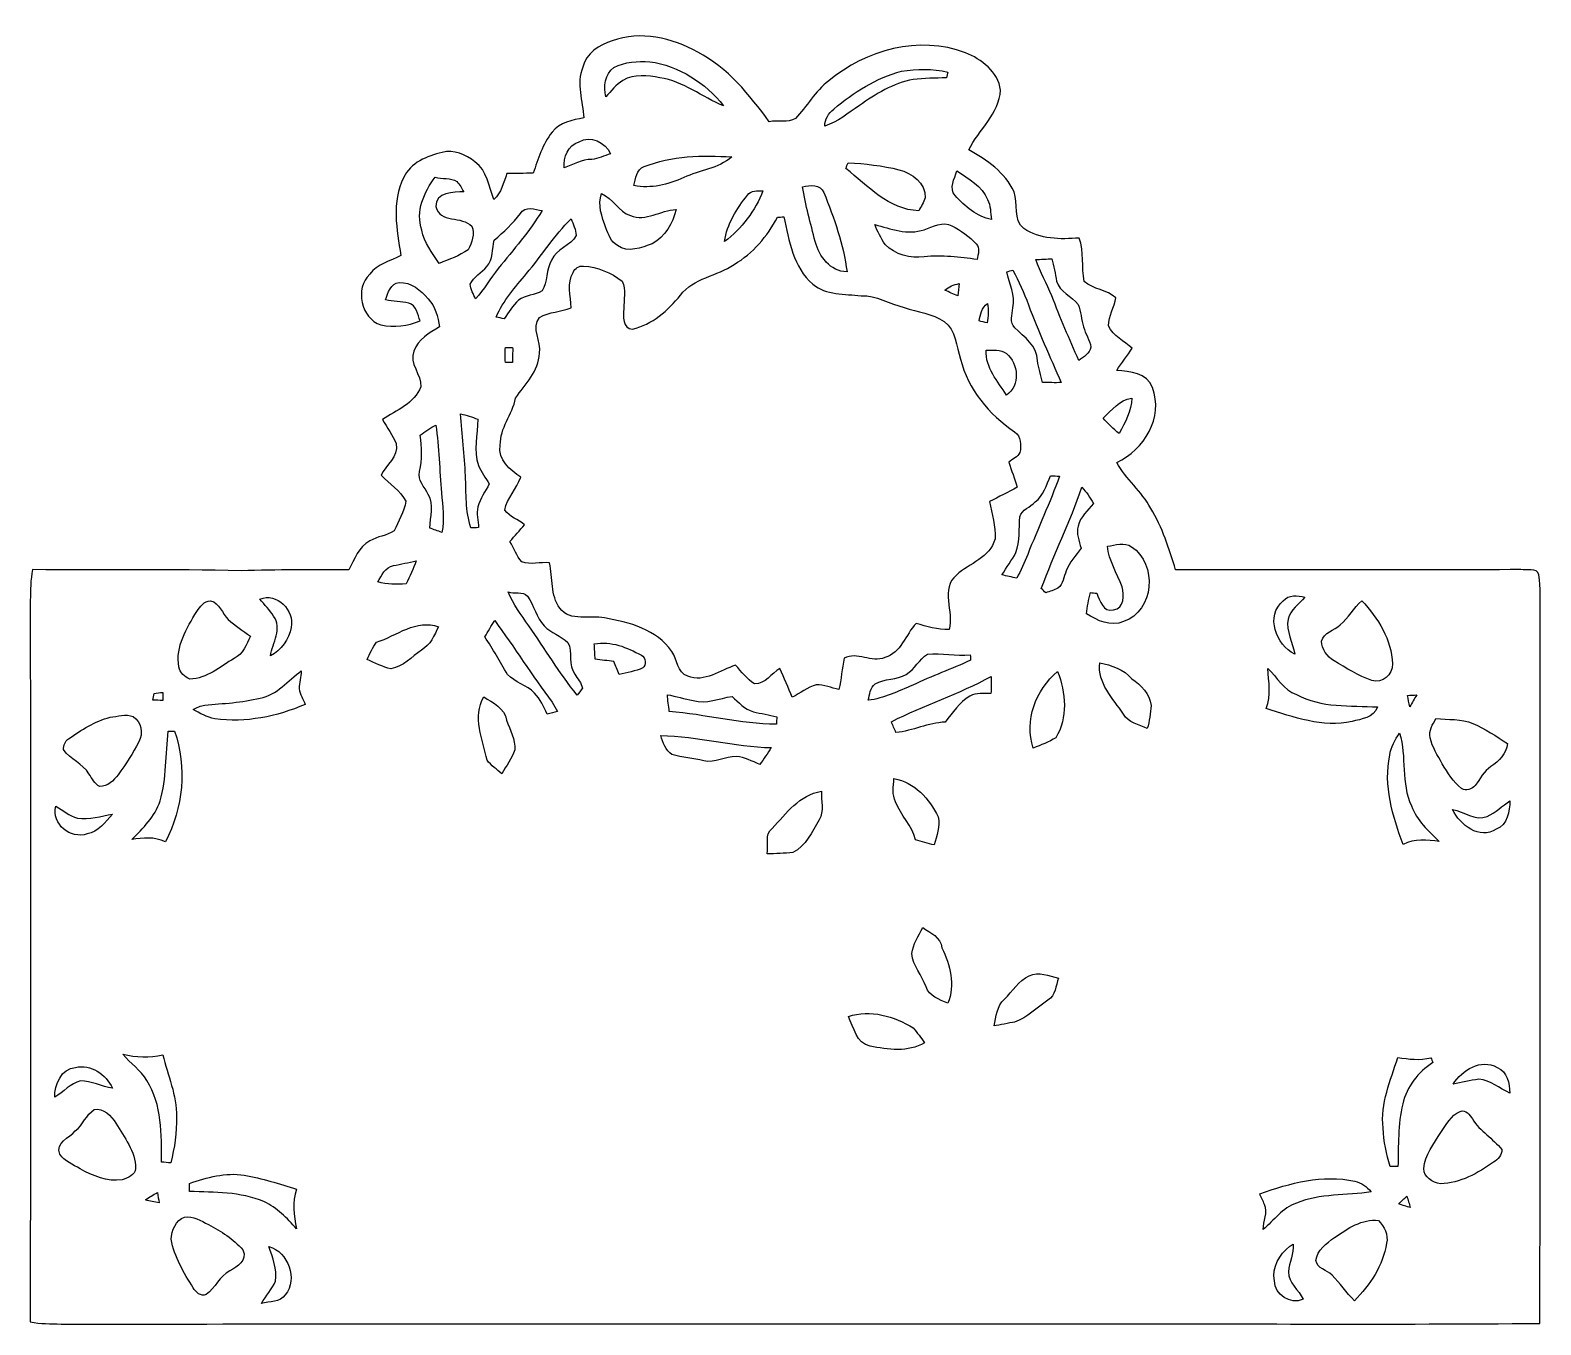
# Model space of a CAD drawing. Header units: centimetres. Extents: x -14.3 to 13.5, y -11.7 to 12.1.
import ezdxf

# ---------------------------------------------------------------- set-up
doc = ezdxf.new("R2010")
doc.units = ezdxf.units.CM
doc.header["$MEASUREMENT"] = 0
doc.layers.add('Camada 1', color=7, linetype='Continuous')

msp = doc.modelspace()

# ---------------------------------------------------------------- linework, layer by layer
at = {"layer": 'Camada 1', "color": 139}
for points, knots in [([(-3.60609, 11.9119), (-3.08257, 12.10804), (-2.50578, 11.96552), (-2.03376, 11.7034), (-2.03376, 11.7034), (-1.47779, 11.41836), (-1.08091, 10.91918), (-0.7172, 10.4267), (-0.7172, 10.4267), (-0.56162, 10.45528), (-0.37818, 10.40024), (-0.23495, 10.48315), (-0.23495, 10.48315), (-0.02399, 10.70716), (0.12524, 10.98973), (0.37712, 11.17459), (0.37712, 11.17459), (1.05692, 11.74997), (2.03518, 12.01561), (2.8896, 11.69388), (2.8896, 11.69388), (3.18347, 11.57711), (3.49532, 11.34216), (3.53589, 11.00702), (3.53589, 11.00702), (3.51084, 10.57099), (3.13267, 10.27783), (2.9524, 9.90776), (2.9524, 9.90776), (3.28718, 9.7275), (3.62232, 9.49184), (3.78389, 9.13589), (3.78389, 9.13589), (3.86962, 8.92422), (3.75779, 8.61625), (3.96311, 8.46243), (3.96311, 8.46243), (4.26156, 8.26347), (4.6355, 8.25888), (4.98122, 8.28746), (4.98122, 8.28746), (5.07788, 8.03205), (5.02356, 7.75229), (5.07506, 7.49088), (5.07506, 7.49088), (5.24087, 7.34095), (5.4931, 7.33813), (5.65644, 7.18961), (5.65644, 7.18961), (5.63421, 7.01216), (5.51251, 6.85588), (5.52415, 6.67173), (5.52415, 6.67173), (5.60493, 6.483), (5.80919, 6.39233), (5.9563, 6.2604), (5.9563, 6.2604), (5.86775, 6.12105), (5.76192, 5.99405), (5.67373, 5.85505), (5.67373, 5.85505), (5.91326, 5.82401), (6.23217, 5.81978), (6.32813, 5.53755), (6.32813, 5.53755), (6.54121, 4.98969), (6.17396, 4.39455), (5.67196, 4.16348), (5.67196, 4.16348), (5.84094, 3.85304), (6.1334, 3.63079), (6.29779, 3.31682), (6.29779, 3.31682), (6.51404, 2.96968), (6.63293, 2.57634), (6.7564, 2.18969), (6.7564, 2.18969), (8.87307, 2.18581), (10.98973, 2.1844), (13.1064, 2.19181), (13.1064, 2.19181), (13.19671, 2.16535), (13.4052, 2.24402), (13.43343, 2.09374), (13.43343, 2.09374), (13.47047, 1.85738), (13.45777, 1.61502), (13.46271, 1.37583), (13.46271, 1.37583), (13.44789, -2.97109), (13.47117, -7.31838), (13.45107, -11.66566), (13.45107, -11.66566), (10.73715, -11.69176), (8.02323, -11.66954), (5.30931, -11.67695), (5.30931, -11.67695), (-1.04069, -11.678), (-7.39105, -11.67483), (-13.74105, -11.67871), (-13.74105, -11.67871), (-13.93049, -11.67201), (-14.12275, -11.678), (-14.30867, -11.63567), (-14.30867, -11.63567), (-14.30161, -7.21607), (-14.30549, -2.79647), (-14.3069, 1.62313), (-14.3069, 1.62313), (-14.30091, 1.81293), (-14.3062, 2.00448), (-14.26387, 2.19075), (-14.26387, 2.19075), (-12.9854, 2.17734), (-11.70693, 2.20451), (-10.42882, 2.17135), (-10.42882, 2.17135), (-9.76948, 2.19146), (-9.10978, 2.18722), (-8.45009, 2.18863), (-8.45009, 2.18863), (-8.34108, 2.37702), (-8.27123, 2.61691), (-8.06344, 2.71815), (-8.06344, 2.71815), (-7.92692, 2.80811), (-7.75088, 2.80846), (-7.61788, 2.90195), (-7.61788, 2.90195), (-7.54133, 3.0794), (-7.42703, 3.25191), (-7.40234, 3.44699), (-7.40234, 3.44699), (-7.5057, 3.64808), (-7.69832, 3.77155), (-7.8546, 3.92501), (-7.8546, 3.92501), (-7.77028, 4.12362), (-7.52828, 4.26226), (-7.5812, 4.50744), (-7.5812, 4.50744), (-7.63835, 4.6676), (-7.74982, 4.8006), (-7.82849, 4.95018), (-7.82849, 4.95018), (-7.57731, 5.11881), (-7.239, 5.24757), (-7.12435, 5.55096), (-7.12435, 5.55096), (-7.10777, 5.77921), (-7.35189, 5.98241), (-7.25135, 6.20995), (-7.25135, 6.20995), (-7.17797, 6.43114), (-6.96771, 6.54544), (-6.77933, 6.65304), (-6.77933, 6.65304), (-6.81602, 6.83613), (-6.85483, 7.03298), (-6.99241, 7.17127), (-6.99241, 7.17127), (-7.124, 7.32261), (-7.30568, 7.48383), (-7.52052, 7.46795), (-7.52052, 7.46795), (-7.68244, 7.45349), (-7.73077, 7.28063), (-7.77522, 7.15257), (-7.77522, 7.15257), (-7.63482, 7.11623), (-7.48841, 7.12153), (-7.34801, 7.08942), (-7.34801, 7.08942), (-7.20513, 7.05238), (-7.18432, 6.87458), (-7.13846, 6.76346), (-7.13846, 6.76346), (-7.366, 6.67315), (-7.62071, 6.63646), (-7.8613, 6.69078), (-7.8613, 6.69078), (-8.2289, 6.81285), (-8.34178, 7.35965), (-8.0645, 7.62318), (-8.0645, 7.62318), (-7.92939, 7.81297), (-7.68703, 7.85989), (-7.49371, 7.9689), (-7.49371, 7.9689), (-7.56638, 8.43986), (-7.66868, 8.95385), (-7.44079, 9.3973), (-7.44079, 9.3973), (-7.32014, 9.67317), (-7.00723, 9.79735), (-6.73312, 9.85943), (-6.73312, 9.85943), (-6.51616, 9.92223), (-6.29744, 9.82345), (-6.13163, 9.68904), (-6.13163, 9.68904), (-5.90197, 9.52923), (-5.8794, 9.23255), (-5.78132, 8.99336), (-5.78132, 8.99336), (-5.64162, 9.11754), (-5.60776, 9.3084), (-5.54073, 9.47491), (-5.54073, 9.47491), (-5.38057, 9.47138), (-5.22076, 9.47667), (-5.0606, 9.48231), (-5.0606, 9.48231), (-4.96217, 9.7402), (-4.89091, 10.01642), (-4.7117, 10.23338), (-4.7117, 10.23338), (-4.57341, 10.40941), (-4.33846, 10.46268), (-4.12715, 10.49514), (-4.12715, 10.49514), (-4.14902, 10.807), (-4.26932, 11.12167), (-4.14584, 11.42965), (-4.14584, 11.42965), (-4.08869, 11.68541), (-3.84104, 11.83922), (-3.60609, 11.9119), (-3.60609, 11.9119), (-3.60609, 11.9119), (-3.60609, 11.9119), (-3.60609, 11.9119)], [0, 0, 0, 0, 0.01694915, 0.01694915, 0.01694915, 0.01694915, 0.03389831, 0.03389831, 0.03389831, 0.03389831, 0.05084746, 0.05084746, 0.05084746, 0.05084746, 0.06779661, 0.06779661, 0.06779661, 0.06779661, 0.08474576, 0.08474576, 0.08474576, 0.08474576, 0.10169492, 0.10169492, 0.10169492, 0.10169492, 0.11864407, 0.11864407, 0.11864407, 0.11864407, 0.13559322, 0.13559322, 0.13559322, 0.13559322, 0.15254237, 0.15254237, 0.15254237, 0.15254237, 0.16949153, 0.16949153, 0.16949153, 0.16949153, 0.18644068, 0.18644068, 0.18644068, 0.18644068, 0.20338983, 0.20338983, 0.20338983, 0.20338983, 0.22033898, 0.22033898, 0.22033898, 0.22033898, 0.23728814, 0.23728814, 0.23728814, 0.23728814, 0.25423729, 0.25423729, 0.25423729, 0.25423729, 0.27118644, 0.27118644, 0.27118644, 0.27118644, 0.28813559, 0.28813559, 0.28813559, 0.28813559, 0.30508475, 0.30508475, 0.30508475, 0.30508475, 0.3220339, 0.3220339, 0.3220339, 0.3220339, 0.33898305, 0.33898305, 0.33898305, 0.33898305, 0.3559322, 0.3559322, 0.3559322, 0.3559322, 0.37288136, 0.37288136, 0.37288136, 0.37288136, 0.38983051, 0.38983051, 0.38983051, 0.38983051, 0.40677966, 0.40677966, 0.40677966, 0.40677966, 0.42372881, 0.42372881, 0.42372881, 0.42372881, 0.44067797, 0.44067797, 0.44067797, 0.44067797, 0.45762712, 0.45762712, 0.45762712, 0.45762712, 0.47457627, 0.47457627, 0.47457627, 0.47457627, 0.49152542, 0.49152542, 0.49152542, 0.49152542, 0.50847458, 0.50847458, 0.50847458, 0.50847458, 0.52542373, 0.52542373, 0.52542373, 0.52542373, 0.54237288, 0.54237288, 0.54237288, 0.54237288, 0.55932203, 0.55932203, 0.55932203, 0.55932203, 0.57627119, 0.57627119, 0.57627119, 0.57627119, 0.59322034, 0.59322034, 0.59322034, 0.59322034, 0.61016949, 0.61016949, 0.61016949, 0.61016949, 0.62711864, 0.62711864, 0.62711864, 0.62711864, 0.6440678, 0.6440678, 0.6440678, 0.6440678, 0.66101695, 0.66101695, 0.66101695, 0.66101695, 0.6779661, 0.6779661, 0.6779661, 0.6779661, 0.69491525, 0.69491525, 0.69491525, 0.69491525, 0.71186441, 0.71186441, 0.71186441, 0.71186441, 0.72881356, 0.72881356, 0.72881356, 0.72881356, 0.74576271, 0.74576271, 0.74576271, 0.74576271, 0.76271186, 0.76271186, 0.76271186, 0.76271186, 0.77966102, 0.77966102, 0.77966102, 0.77966102, 0.79661017, 0.79661017, 0.79661017, 0.79661017, 0.81355932, 0.81355932, 0.81355932, 0.81355932, 0.83050847, 0.83050847, 0.83050847, 0.83050847, 0.84745763, 0.84745763, 0.84745763, 0.84745763, 0.86440678, 0.86440678, 0.86440678, 0.86440678, 0.88135593, 0.88135593, 0.88135593, 0.88135593, 0.89830508, 0.89830508, 0.89830508, 0.89830508, 0.91525424, 0.91525424, 0.91525424, 0.91525424, 0.93220339, 0.93220339, 0.93220339, 0.93220339, 0.94915254, 0.94915254, 0.94915254, 0.94915254, 0.96610169, 0.96610169, 0.96610169, 0.96610169, 1, 1, 1, 1]), ([(-3.57293, 11.42083), (-3.74403, 11.30088), (-3.76484, 11.07405), (-3.72216, 10.88461), (-3.72216, 10.88461), (-3.62514, 10.99115), (-3.53624, 11.11109), (-3.4096, 11.18553), (-3.4096, 11.18553), (-3.20287, 11.30653), (-2.9524, 11.27901), (-2.72803, 11.23139), (-2.72803, 11.23139), (-2.29447, 11.17353), (-1.95368, 10.87579), (-1.55822, 10.71704), (-1.55822, 10.71704), (-1.88842, 11.1379), (-2.37878, 11.45681), (-2.9143, 11.52913), (-2.9143, 11.52913), (-3.13655, 11.54289), (-3.37291, 11.52772), (-3.57293, 11.42083), (-3.57293, 11.42083), (-3.57293, 11.42083), (-3.57293, 11.42083), (-3.57293, 11.42083)], [0, 0, 0, 0, 0.125, 0.125, 0.125, 0.125, 0.25, 0.25, 0.25, 0.25, 0.375, 0.375, 0.375, 0.375, 0.5, 0.5, 0.5, 0.5, 0.625, 0.625, 0.625, 0.625, 0.75, 0.75, 0.75, 0.75, 1, 1, 1, 1]), ([(1.71626, 11.35274), (1.2506, 11.23103), (0.83432, 10.96645), (0.47025, 10.65812), (0.47025, 10.65812), (0.37148, 10.58087), (0.30692, 10.47186), (0.30304, 10.34591), (0.30304, 10.34591), (0.54081, 10.42317), (0.73272, 10.58722), (0.93909, 10.72162), (0.93909, 10.72162), (1.2379, 10.93505), (1.56245, 11.13261), (1.92793, 11.20281), (1.92793, 11.20281), (2.13078, 11.22574), (2.33574, 11.22468), (2.54035, 11.23562), (2.54035, 11.23562), (2.54635, 11.26173), (2.5587, 11.31358), (2.56469, 11.33969), (2.56469, 11.33969), (2.28671, 11.39719), (1.99496, 11.40848), (1.71626, 11.35274), (1.71626, 11.35274), (1.71626, 11.35274), (1.71626, 11.35274), (1.71626, 11.35274)], [0, 0, 0, 0, 0.11111111, 0.11111111, 0.11111111, 0.11111111, 0.22222222, 0.22222222, 0.22222222, 0.22222222, 0.33333333, 0.33333333, 0.33333333, 0.33333333, 0.44444444, 0.44444444, 0.44444444, 0.44444444, 0.55555556, 0.55555556, 0.55555556, 0.55555556, 0.66666667, 0.66666667, 0.66666667, 0.66666667, 0.77777778, 0.77777778, 0.77777778, 0.77777778, 1, 1, 1, 1]), ([(-4.21569, 10.05452), (-4.41995, 9.99067), (-4.50039, 9.77618), (-4.49121, 9.58074), (-4.49121, 9.58074), (-4.32329, 9.6393), (-4.16348, 9.73243), (-3.98004, 9.73243), (-3.98004, 9.73243), (-3.86009, 9.74443), (-3.75003, 9.79699), (-3.63784, 9.83756), (-3.63784, 9.83756), (-3.73098, 10.04605), (-4.00756, 10.19175), (-4.21569, 10.05452), (-4.21569, 10.05452), (-4.21569, 10.05452), (-4.21569, 10.05452), (-4.21569, 10.05452)], [0, 0, 0, 0, 0.16666667, 0.16666667, 0.16666667, 0.16666667, 0.33333333, 0.33333333, 0.33333333, 0.33333333, 0.5, 0.5, 0.5, 0.5, 0.66666667, 0.66666667, 0.66666667, 0.66666667, 1, 1, 1, 1]), ([(-3.01907, 9.59979), (-3.16442, 9.54934), (-3.175, 9.37789), (-3.20675, 9.25195), (-3.20675, 9.25195), (-2.89172, 9.18986), (-2.57598, 9.26818), (-2.28988, 9.40012), (-2.28988, 9.40012), (-1.99954, 9.53417), (-1.65453, 9.56275), (-1.40794, 9.77794), (-1.40794, 9.77794), (-1.94592, 9.81251), (-2.51213, 9.80158), (-3.01907, 9.59979), (-3.01907, 9.59979), (-3.01907, 9.59979), (-3.01907, 9.59979), (-3.01907, 9.59979)], [0, 0, 0, 0, 0.16666667, 0.16666667, 0.16666667, 0.16666667, 0.33333333, 0.33333333, 0.33333333, 0.33333333, 0.5, 0.5, 0.5, 0.5, 0.66666667, 0.66666667, 0.66666667, 0.66666667, 1, 1, 1, 1]), ([(0.73096, 9.67246), (0.71826, 9.63648), (0.70556, 9.60014), (0.69321, 9.56416), (0.69321, 9.56416), (1.09679, 9.24419), (1.47849, 8.81098), (2.03271, 8.7884), (2.03271, 8.7884), (2.07328, 8.86636), (2.1269, 8.9401), (2.14736, 9.02653), (2.14736, 9.02653), (2.16782, 9.30381), (1.90253, 9.48055), (1.66793, 9.5437), (1.66793, 9.5437), (1.36066, 9.61778), (1.04599, 9.65623), (0.73096, 9.67246), (0.73096, 9.67246), (0.73096, 9.67246), (0.73096, 9.67246), (0.73096, 9.67246)], [0, 0, 0, 0, 0.14285714, 0.14285714, 0.14285714, 0.14285714, 0.28571429, 0.28571429, 0.28571429, 0.28571429, 0.42857143, 0.42857143, 0.42857143, 0.42857143, 0.57142857, 0.57142857, 0.57142857, 0.57142857, 0.71428571, 0.71428571, 0.71428571, 0.71428571, 1, 1, 1, 1]), ([(2.73438, 9.52041), (2.68852, 9.37825), (2.58727, 9.20468), (2.6984, 9.06674), (2.6984, 9.06674), (2.8829, 8.87589), (3.09915, 8.67763), (3.37009, 8.62789), (3.37009, 8.62789), (3.35139, 8.75136), (3.35562, 8.88189), (3.29671, 8.99513), (3.29671, 8.99513), (3.19828, 9.24807), (2.94675, 9.37789), (2.73438, 9.52041), (2.73438, 9.52041), (2.73438, 9.52041), (2.73438, 9.52041), (2.73438, 9.52041)], [0, 0, 0, 0, 0.16666667, 0.16666667, 0.16666667, 0.16666667, 0.33333333, 0.33333333, 0.33333333, 0.33333333, 0.5, 0.5, 0.5, 0.5, 0.66666667, 0.66666667, 0.66666667, 0.66666667, 1, 1, 1, 1]), ([(-6.86118, 9.40788), (-7.06543, 9.13271), (-7.22595, 8.77641), (-7.10741, 8.43068), (-7.10741, 8.43068), (-7.06614, 8.1982), (-6.91586, 8.01229), (-6.7878, 7.82214), (-6.7878, 7.82214), (-6.60647, 7.89517), (-6.41597, 7.95831), (-6.25651, 8.07297), (-6.25651, 8.07297), (-6.18455, 8.19679), (-6.12705, 8.36577), (-6.18843, 8.503), (-6.18843, 8.503), (-6.362, 8.70409), (-6.78427, 8.55239), (-6.84777, 8.86566), (-6.84777, 8.86566), (-6.86365, 9.1306), (-6.51334, 9.1313), (-6.33554, 9.13977), (-6.33554, 9.13977), (-6.37399, 9.20362), (-6.40574, 9.27453), (-6.46289, 9.32427), (-6.46289, 9.32427), (-6.57472, 9.40788), (-6.737, 9.36272), (-6.86118, 9.40788), (-6.86118, 9.40788), (-6.86118, 9.40788), (-6.86118, 9.40788), (-6.86118, 9.40788)], [0, 0, 0, 0, 0.1, 0.1, 0.1, 0.1, 0.2, 0.2, 0.2, 0.2, 0.3, 0.3, 0.3, 0.3, 0.4, 0.4, 0.4, 0.4, 0.5, 0.5, 0.5, 0.5, 0.6, 0.6, 0.6, 0.6, 0.7, 0.7, 0.7, 0.7, 0.8, 0.8, 0.8, 0.8, 1, 1, 1, 1]), ([(-1.11866, 9.07591), (-1.3141, 8.82615), (-1.50001, 8.54569), (-1.53776, 8.22255), (-1.53776, 8.22255), (-1.22802, 8.46173), (-0.97014, 8.78734), (-0.83573, 9.15705), (-0.83573, 9.15705), (-0.9338, 9.15388), (-1.05445, 9.1687), (-1.11866, 9.07591), (-1.11866, 9.07591), (-1.11866, 9.07591), (-1.11866, 9.07591), (-1.11866, 9.07591)], [0, 0, 0, 0, 0.2, 0.2, 0.2, 0.2, 0.4, 0.4, 0.4, 0.4, 0.6, 0.6, 0.6, 0.6, 1, 1, 1, 1]), ([(-0.10442, 9.23114), (-0.04974, 8.89035), (0.04128, 8.55663), (0.12735, 8.2229), (0.12735, 8.2229), (0.20214, 7.94667), (0.40005, 7.67468), (0.71367, 7.6648), (0.71367, 7.6648), (0.64594, 8.16716), (0.4766, 8.65681), (0.2854, 9.12566), (0.2854, 9.12566), (0.22613, 9.28335), (0.02787, 9.25901), (-0.10442, 9.23114), (-0.10442, 9.23114), (-0.10442, 9.23114), (-0.10442, 9.23114), (-0.10442, 9.23114)], [0, 0, 0, 0, 0.16666667, 0.16666667, 0.16666667, 0.16666667, 0.33333333, 0.33333333, 0.33333333, 0.33333333, 0.5, 0.5, 0.5, 0.5, 0.66666667, 0.66666667, 0.66666667, 0.66666667, 1, 1, 1, 1]), ([(-3.80153, 9.10661), (-3.88056, 8.89459), (-3.79448, 8.6741), (-3.72004, 8.47408), (-3.72004, 8.47408), (-3.66995, 8.3559), (-3.63079, 8.21655), (-3.51014, 8.14952), (-3.51014, 8.14952), (-3.31752, 8.00806), (-3.06705, 8.11142), (-2.86808, 8.18021), (-2.86808, 8.18021), (-2.63349, 8.30933), (-2.49061, 8.55663), (-2.4317, 8.81133), (-2.4317, 8.81133), (-2.71533, 8.80075), (-2.98944, 8.58238), (-3.27025, 8.70021), (-3.27025, 8.70021), (-3.49074, 8.77358), (-3.59057, 9.01418), (-3.80153, 9.10661), (-3.80153, 9.10661), (-3.80153, 9.10661), (-3.80153, 9.10661), (-3.80153, 9.10661)], [0, 0, 0, 0, 0.125, 0.125, 0.125, 0.125, 0.25, 0.25, 0.25, 0.25, 0.375, 0.375, 0.375, 0.375, 0.5, 0.5, 0.5, 0.5, 0.625, 0.625, 0.625, 0.625, 0.75, 0.75, 0.75, 0.75, 1, 1, 1, 1]), ([(-5.2952, 8.73725), (-5.43525, 8.55592), (-5.59929, 8.39611), (-5.77497, 8.24971), (-5.77497, 8.24971), (-5.81766, 8.09061), (-5.78767, 7.8927), (-5.91115, 7.76429), (-5.91115, 7.76429), (-6.0071, 7.64999), (-6.14927, 7.57626), (-6.21912, 7.44114), (-6.21912, 7.44114), (-6.20713, 7.34342), (-6.15809, 7.25593), (-6.11787, 7.16774), (-6.11787, 7.16774), (-5.96265, 7.34236), (-5.8487, 7.54839), (-5.70054, 7.7283), (-5.70054, 7.7283), (-5.41867, 8.07367), (-5.12621, 8.41234), (-4.89232, 8.79299), (-4.89232, 8.79299), (-5.02356, 8.8131), (-5.20947, 8.88506), (-5.2952, 8.73725), (-5.2952, 8.73725), (-5.2952, 8.73725), (-5.2952, 8.73725), (-5.2952, 8.73725)], [0, 0, 0, 0, 0.11111111, 0.11111111, 0.11111111, 0.11111111, 0.22222222, 0.22222222, 0.22222222, 0.22222222, 0.33333333, 0.33333333, 0.33333333, 0.33333333, 0.44444444, 0.44444444, 0.44444444, 0.44444444, 0.55555556, 0.55555556, 0.55555556, 0.55555556, 0.66666667, 0.66666667, 0.66666667, 0.66666667, 0.77777778, 0.77777778, 0.77777778, 0.77777778, 1, 1, 1, 1]), ([(-5.18195, 7.63341), (-5.38868, 7.38329), (-5.61128, 7.13846), (-5.73899, 6.83542), (-5.73899, 6.83542), (-5.69031, 6.82449), (-5.64162, 6.8139), (-5.59294, 6.80297), (-5.59294, 6.80297), (-5.50933, 6.92044), (-5.43419, 7.04497), (-5.32836, 7.14446), (-5.32836, 7.14446), (-5.20277, 7.24359), (-5.02779, 7.22842), (-4.89656, 7.3145), (-4.89656, 7.3145), (-4.78261, 7.47889), (-4.82741, 7.7089), (-4.72228, 7.88), (-4.72228, 7.88), (-4.63233, 8.08849), (-4.37021, 8.13929), (-4.26791, 8.33649), (-4.26791, 8.33649), (-4.27214, 8.44338), (-4.32435, 8.54075), (-4.36174, 8.63882), (-4.36174, 8.63882), (-4.67184, 8.33543), (-4.90079, 7.9622), (-5.18195, 7.63341), (-5.18195, 7.63341), (-5.18195, 7.63341), (-5.18195, 7.63341), (-5.18195, 7.63341)], [0, 0, 0, 0, 0.1, 0.1, 0.1, 0.1, 0.2, 0.2, 0.2, 0.2, 0.3, 0.3, 0.3, 0.3, 0.4, 0.4, 0.4, 0.4, 0.5, 0.5, 0.5, 0.5, 0.6, 0.6, 0.6, 0.6, 0.7, 0.7, 0.7, 0.7, 0.8, 0.8, 0.8, 0.8, 1, 1, 1, 1]), ([(-0.56515, 8.66951), (-0.75565, 8.32238), (-1.01565, 8.00171), (-1.36278, 7.80274), (-1.36278, 7.80274), (-1.67781, 7.58896), (-2.10855, 7.55156), (-2.35162, 7.23724), (-2.35162, 7.23724), (-2.57916, 6.95607), (-2.86844, 6.69608), (-3.23074, 6.61458), (-3.23074, 6.61458), (-3.41313, 6.60859), (-3.41242, 6.8647), (-3.38984, 6.98324), (-3.38984, 6.98324), (-3.39937, 7.15081), (-3.34998, 7.33743), (-3.42159, 7.49618), (-3.42159, 7.49618), (-3.62479, 7.6521), (-3.87632, 7.75547), (-4.13314, 7.77099), (-4.13314, 7.77099), (-4.21323, 7.77946), (-4.29366, 7.73289), (-4.32294, 7.65669), (-4.32294, 7.65669), (-4.44183, 7.45949), (-4.36527, 7.22277), (-4.3628, 7.00652), (-4.3628, 7.00652), (-4.54978, 6.93138), (-4.76568, 6.93067), (-4.93995, 6.82625), (-4.93995, 6.82625), (-5.10752, 6.62905), (-4.89691, 6.38845), (-4.94383, 6.16903), (-4.94383, 6.16903), (-4.95441, 5.836), (-5.20947, 5.59964), (-5.38268, 5.34317), (-5.38268, 5.34317), (-5.43913, 5.04155), (-5.67514, 4.79637), (-5.66314, 4.47957), (-5.66314, 4.47957), (-5.71288, 4.20829), (-5.48323, 4.02449), (-5.28814, 3.88832), (-5.28814, 3.88832), (-5.35975, 3.67524), (-5.54602, 3.51226), (-5.57812, 3.28577), (-5.57812, 3.28577), (-5.49381, 3.1563), (-5.32977, 3.11609), (-5.21653, 3.01696), (-5.21653, 3.01696), (-5.30613, 2.91359), (-5.39644, 2.81129), (-5.4857, 2.70757), (-5.4857, 2.70757), (-5.41373, 2.5841), (-5.36681, 2.44052), (-5.26803, 2.33468), (-5.26803, 2.33468), (-5.10787, 2.27083), (-4.92443, 2.33715), (-4.75791, 2.31563), (-4.75791, 2.31563), (-4.70076, 2.03729), (-4.74063, 1.7212), (-4.56988, 1.4799), (-4.56988, 1.4799), (-4.3748, 1.22837), (-4.01038, 1.35855), (-3.74756, 1.30316), (-3.74756, 1.30316), (-3.29248, 1.22626), (-2.78659, 1.08832), (-2.50966, 0.6858), (-2.50966, 0.6858), (-2.40136, 0.54046), (-2.413, 0.29669), (-2.21686, 0.23283), (-2.21686, 0.23283), (-1.90923, 0.10724), (-1.61608, 0.34361), (-1.33844, 0.43427), (-1.33844, 0.43427), (-1.2259, 0.31574), (-1.1303, 0.17604), (-0.98848, 0.08996), (-0.98848, 0.08996), (-0.79128, 0.09031), (-0.6791, 0.28011), (-0.52105, 0.37253), (-0.52105, 0.37253), (-0.44168, 0.19791), (-0.37148, 0.01905), (-0.29351, -0.15628), (-0.29351, -0.15628), (-0.14817, -0.07832), (-0.0127, 0.02434), (0.14605, 0.07408), (0.14605, 0.07408), (0.28928, 0.07761), (0.4251, 0.01411), (0.5648, -0.01164), (0.5648, -0.01164), (0.61242, 0.17674), (0.61454, 0.37359), (0.66111, 0.56127), (0.66111, 0.56127), (0.89359, 0.69215), (1.16664, 0.46955), (1.40899, 0.57679), (1.40899, 0.57679), (1.70815, 0.65828), (1.78929, 0.9966), (1.98155, 1.20297), (1.98155, 1.20297), (2.17911, 1.14265), (2.37984, 1.08479), (2.58939, 1.09079), (2.58939, 1.09079), (2.68323, 1.4164), (2.42041, 1.84221), (2.72591, 2.08915), (2.72591, 2.08915), (2.9591, 2.31352), (3.34786, 2.40559), (3.43429, 2.75625), (3.43429, 2.75625), (3.44664, 2.98979), (3.38208, 3.21663), (3.33375, 3.44241), (3.33375, 3.44241), (3.50485, 3.52778), (3.67489, 3.61597), (3.84316, 3.70769), (3.84316, 3.70769), (3.79695, 3.86327), (3.73768, 4.01426), (3.68723, 4.16807), (3.68723, 4.16807), (3.75779, 4.2231), (3.84916, 4.26332), (3.89255, 4.34552), (3.89255, 4.34552), (3.91795, 4.47781), (3.91724, 4.64397), (3.79201, 4.72405), (3.79201, 4.72405), (3.32881, 5.04331), (2.93053, 5.50475), (2.80106, 6.06319), (2.80106, 6.06319), (2.72062, 6.29603), (2.7178, 6.59342), (2.50014, 6.7504), (2.50014, 6.7504), (2.28247, 6.90104), (2.00766, 6.92362), (1.76283, 7.00899), (1.76283, 7.00899), (1.49754, 7.07919), (1.25307, 7.23406), (0.97049, 7.22595), (0.97049, 7.22595), (0.67239, 7.26228), (0.32667, 7.2323), (0.08326, 7.44114), (0.08326, 7.44114), (-0.27481, 7.74841), (-0.35595, 8.24124), (-0.4505, 8.67833), (-0.4505, 8.67833), (-0.48895, 8.67551), (-0.52705, 8.67234), (-0.56515, 8.66951), (-0.56515, 8.66951), (-0.56515, 8.66951), (-0.56515, 8.66951), (-0.56515, 8.66951)], [0, 0, 0, 0, 0.02083333, 0.02083333, 0.02083333, 0.02083333, 0.04166667, 0.04166667, 0.04166667, 0.04166667, 0.0625, 0.0625, 0.0625, 0.0625, 0.08333333, 0.08333333, 0.08333333, 0.08333333, 0.10416667, 0.10416667, 0.10416667, 0.10416667, 0.125, 0.125, 0.125, 0.125, 0.14583333, 0.14583333, 0.14583333, 0.14583333, 0.16666667, 0.16666667, 0.16666667, 0.16666667, 0.1875, 0.1875, 0.1875, 0.1875, 0.20833333, 0.20833333, 0.20833333, 0.20833333, 0.22916667, 0.22916667, 0.22916667, 0.22916667, 0.25, 0.25, 0.25, 0.25, 0.27083333, 0.27083333, 0.27083333, 0.27083333, 0.29166667, 0.29166667, 0.29166667, 0.29166667, 0.3125, 0.3125, 0.3125, 0.3125, 0.33333333, 0.33333333, 0.33333333, 0.33333333, 0.35416667, 0.35416667, 0.35416667, 0.35416667, 0.375, 0.375, 0.375, 0.375, 0.39583333, 0.39583333, 0.39583333, 0.39583333, 0.41666667, 0.41666667, 0.41666667, 0.41666667, 0.4375, 0.4375, 0.4375, 0.4375, 0.45833333, 0.45833333, 0.45833333, 0.45833333, 0.47916667, 0.47916667, 0.47916667, 0.47916667, 0.5, 0.5, 0.5, 0.5, 0.52083333, 0.52083333, 0.52083333, 0.52083333, 0.54166667, 0.54166667, 0.54166667, 0.54166667, 0.5625, 0.5625, 0.5625, 0.5625, 0.58333333, 0.58333333, 0.58333333, 0.58333333, 0.60416667, 0.60416667, 0.60416667, 0.60416667, 0.625, 0.625, 0.625, 0.625, 0.64583333, 0.64583333, 0.64583333, 0.64583333, 0.66666667, 0.66666667, 0.66666667, 0.66666667, 0.6875, 0.6875, 0.6875, 0.6875, 0.70833333, 0.70833333, 0.70833333, 0.70833333, 0.72916667, 0.72916667, 0.72916667, 0.72916667, 0.75, 0.75, 0.75, 0.75, 0.77083333, 0.77083333, 0.77083333, 0.77083333, 0.79166667, 0.79166667, 0.79166667, 0.79166667, 0.8125, 0.8125, 0.8125, 0.8125, 0.83333333, 0.83333333, 0.83333333, 0.83333333, 0.85416667, 0.85416667, 0.85416667, 0.85416667, 0.875, 0.875, 0.875, 0.875, 0.89583333, 0.89583333, 0.89583333, 0.89583333, 0.91666667, 0.91666667, 0.91666667, 0.91666667, 0.9375, 0.9375, 0.9375, 0.9375, 0.95833333, 0.95833333, 0.95833333, 0.95833333, 1, 1, 1, 1]), ([(2.13078, 8.44127), (1.82563, 8.33543), (1.51518, 8.45573), (1.22132, 8.53511), (1.22132, 8.53511), (1.27529, 8.40811), (1.33385, 8.28181), (1.41182, 8.16681), (1.41182, 8.16681), (1.60267, 7.98371), (1.8736, 7.90646), (2.13431, 7.94385), (2.13431, 7.94385), (2.45992, 7.98019), (2.78342, 7.93221), (3.10621, 7.89411), (3.10621, 7.89411), (3.12032, 7.98901), (3.169, 8.10401), (3.08681, 8.18198), (3.08681, 8.18198), (2.96192, 8.31956), (2.80282, 8.42292), (2.64195, 8.51323), (2.64195, 8.51323), (2.47509, 8.60778), (2.2927, 8.48925), (2.13078, 8.44127), (2.13078, 8.44127), (2.13078, 8.44127), (2.13078, 8.44127), (2.13078, 8.44127)], [0, 0, 0, 0, 0.11111111, 0.11111111, 0.11111111, 0.11111111, 0.22222222, 0.22222222, 0.22222222, 0.22222222, 0.33333333, 0.33333333, 0.33333333, 0.33333333, 0.44444444, 0.44444444, 0.44444444, 0.44444444, 0.55555556, 0.55555556, 0.55555556, 0.55555556, 0.66666667, 0.66666667, 0.66666667, 0.66666667, 0.77777778, 0.77777778, 0.77777778, 0.77777778, 1, 1, 1, 1]), ([(4.18571, 7.89058), (4.26297, 7.65881), (4.3882, 7.4482), (4.48063, 7.22242), (4.48063, 7.22242), (4.63233, 6.82096), (4.80201, 6.42655), (4.97558, 6.03426), (4.97558, 6.03426), (5.06095, 6.10165), (5.17419, 6.1662), (5.19606, 6.28227), (5.19606, 6.28227), (5.18089, 6.41456), (5.09411, 6.52427), (5.06342, 6.65233), (5.06342, 6.65233), (5.01579, 6.78709), (5.02144, 6.93632), (4.96288, 7.06755), (4.96288, 7.06755), (4.84011, 7.21713), (4.62351, 7.29545), (4.56706, 7.49441), (4.56706, 7.49441), (4.53884, 7.632), (4.52014, 7.7717), (4.47781, 7.90575), (4.47781, 7.90575), (4.40478, 7.90187), (4.25873, 7.89446), (4.18571, 7.89058), (4.18571, 7.89058), (4.18571, 7.89058), (4.18571, 7.89058), (4.18571, 7.89058)], [0, 0, 0, 0, 0.1, 0.1, 0.1, 0.1, 0.2, 0.2, 0.2, 0.2, 0.3, 0.3, 0.3, 0.3, 0.4, 0.4, 0.4, 0.4, 0.5, 0.5, 0.5, 0.5, 0.6, 0.6, 0.6, 0.6, 0.7, 0.7, 0.7, 0.7, 0.8, 0.8, 0.8, 0.8, 1, 1, 1, 1]), ([(3.64949, 7.66657), (3.68935, 7.44608), (3.82164, 7.23477), (3.76026, 7.00264), (3.76026, 7.00264), (3.76096, 6.8834), (3.69147, 6.73276), (3.79695, 6.63963), (3.79695, 6.63963), (3.97228, 6.46783), (4.2097, 6.30449), (4.21534, 6.03356), (4.21534, 6.03356), (4.23898, 5.89809), (4.27073, 5.76404), (4.30953, 5.6321), (4.30953, 5.6321), (4.42172, 5.62998), (4.53743, 5.6261), (4.65032, 5.62998), (4.65032, 5.62998), (4.44429, 6.10482), (4.2291, 6.57578), (4.04742, 7.0605), (4.04742, 7.0605), (3.96769, 7.27922), (3.87491, 7.49335), (3.76132, 7.69655), (3.76132, 7.69655), (3.73345, 7.68915), (3.67736, 7.67433), (3.64949, 7.66657), (3.64949, 7.66657), (3.64949, 7.66657), (3.64949, 7.66657), (3.64949, 7.66657)], [0, 0, 0, 0, 0.1, 0.1, 0.1, 0.1, 0.2, 0.2, 0.2, 0.2, 0.3, 0.3, 0.3, 0.3, 0.4, 0.4, 0.4, 0.4, 0.5, 0.5, 0.5, 0.5, 0.6, 0.6, 0.6, 0.6, 0.7, 0.7, 0.7, 0.7, 0.8, 0.8, 0.8, 0.8, 1, 1, 1, 1]), ([(2.51284, 7.32896), (2.5908, 7.29262), (2.66982, 7.25805), (2.7499, 7.22595), (2.7499, 7.22595), (2.75837, 7.30038), (2.76578, 7.37517), (2.77319, 7.44961), (2.77319, 7.44961), (2.67723, 7.43232), (2.5848, 7.39705), (2.51284, 7.32896), (2.51284, 7.32896), (2.51284, 7.32896), (2.51284, 7.32896), (2.51284, 7.32896)], [0, 0, 0, 0, 0.2, 0.2, 0.2, 0.2, 0.4, 0.4, 0.4, 0.4, 0.6, 0.6, 0.6, 0.6, 1, 1, 1, 1]), ([(3.14325, 6.76275), (3.17959, 6.75428), (3.25261, 6.737), (3.28895, 6.72818), (3.28895, 6.72818), (3.31294, 6.84495), (3.3214, 6.9656), (3.29494, 7.08272), (3.29494, 7.08272), (3.19088, 7.0097), (3.16336, 6.88093), (3.14325, 6.76275), (3.14325, 6.76275), (3.14325, 6.76275), (3.14325, 6.76275), (3.14325, 6.76275)], [0, 0, 0, 0, 0.2, 0.2, 0.2, 0.2, 0.4, 0.4, 0.4, 0.4, 0.6, 0.6, 0.6, 0.6, 1, 1, 1, 1]), ([(-5.57036, 6.27803), (-5.57424, 6.1849), (-5.57389, 6.09177), (-5.57001, 5.99863), (-5.57001, 5.99863), (-5.53791, 5.99863), (-5.4737, 5.99863), (-5.44195, 5.99863), (-5.44195, 5.99863), (-5.43772, 6.09141), (-5.4349, 6.18455), (-5.43631, 6.27733), (-5.43631, 6.27733), (-5.46982, 6.27768), (-5.53685, 6.27803), (-5.57036, 6.27803), (-5.57036, 6.27803), (-5.57036, 6.27803), (-5.57036, 6.27803), (-5.57036, 6.27803)], [0, 0, 0, 0, 0.16666667, 0.16666667, 0.16666667, 0.16666667, 0.33333333, 0.33333333, 0.33333333, 0.33333333, 0.5, 0.5, 0.5, 0.5, 0.66666667, 0.66666667, 0.66666667, 0.66666667, 1, 1, 1, 1]), ([(3.27378, 6.22441), (3.25226, 5.90409), (3.48721, 5.65397), (3.6449, 5.40032), (3.6449, 5.40032), (3.90066, 5.57248), (3.86856, 5.98241), (3.64384, 6.1662), (3.64384, 6.1662), (3.53448, 6.2417), (3.39866, 6.22723), (3.27378, 6.22441), (3.27378, 6.22441), (3.27378, 6.22441), (3.27378, 6.22441), (3.27378, 6.22441)], [0, 0, 0, 0, 0.2, 0.2, 0.2, 0.2, 0.4, 0.4, 0.4, 0.4, 0.6, 0.6, 0.6, 0.6, 1, 1, 1, 1]), ([(5.4222, 4.97734), (5.5118, 4.87433), (5.60776, 4.77591), (5.71818, 4.69477), (5.71818, 4.69477), (5.82789, 4.89797), (5.94431, 5.10858), (5.94748, 5.34529), (5.94748, 5.34529), (5.72453, 5.30754), (5.57989, 5.12198), (5.4222, 4.97734), (5.4222, 4.97734), (5.4222, 4.97734), (5.4222, 4.97734), (5.4222, 4.97734)], [0, 0, 0, 0, 0.2, 0.2, 0.2, 0.2, 0.4, 0.4, 0.4, 0.4, 0.6, 0.6, 0.6, 0.6, 1, 1, 1, 1]), ([(-6.39516, 5.05389), (-6.36623, 4.67466), (-6.3179, 4.29683), (-6.3052, 3.91619), (-6.3052, 3.91619), (-6.2865, 3.59763), (-6.30908, 3.26708), (-6.20466, 2.96016), (-6.20466, 2.96016), (-6.15774, 2.96122), (-6.11046, 2.96228), (-6.06319, 2.96333), (-6.06319, 2.96333), (-6.06743, 3.08928), (-6.11046, 3.2198), (-6.0766, 3.34504), (-6.0766, 3.34504), (-6.03497, 3.49814), (-5.94184, 3.62903), (-5.8667, 3.76626), (-5.8667, 3.76626), (-5.93161, 3.88056), (-6.01698, 3.98392), (-6.06531, 4.10669), (-6.06531, 4.10669), (-6.16232, 4.38256), (-6.08224, 4.67289), (-6.07801, 4.95547), (-6.07801, 4.95547), (-6.18067, 4.9971), (-6.28685, 5.03061), (-6.39516, 5.05389), (-6.39516, 5.05389), (-6.39516, 5.05389), (-6.39516, 5.05389), (-6.39516, 5.05389)], [0, 0, 0, 0, 0.1, 0.1, 0.1, 0.1, 0.2, 0.2, 0.2, 0.2, 0.3, 0.3, 0.3, 0.3, 0.4, 0.4, 0.4, 0.4, 0.5, 0.5, 0.5, 0.5, 0.6, 0.6, 0.6, 0.6, 0.7, 0.7, 0.7, 0.7, 0.8, 0.8, 0.8, 0.8, 1, 1, 1, 1]), ([(-7.1367, 4.66161), (-7.10283, 4.44077), (-7.10036, 4.21464), (-7.14904, 3.99591), (-7.14904, 3.99591), (-7.19561, 3.83399), (-7.04991, 3.71052), (-6.99135, 3.57364), (-6.99135, 3.57364), (-6.87246, 3.38843), (-6.95396, 3.15701), (-6.96207, 2.95522), (-6.96207, 2.95522), (-6.88763, 2.92876), (-6.81355, 2.9023), (-6.73911, 2.87584), (-6.73911, 2.87584), (-6.68549, 3.11573), (-6.72888, 3.36197), (-6.74405, 3.60327), (-6.74405, 3.60327), (-6.7818, 4.01884), (-6.78991, 4.43689), (-6.84883, 4.84999), (-6.84883, 4.84999), (-6.95149, 4.79813), (-7.04497, 4.7304), (-7.1367, 4.66161), (-7.1367, 4.66161), (-7.1367, 4.66161), (-7.1367, 4.66161), (-7.1367, 4.66161)], [0, 0, 0, 0, 0.11111111, 0.11111111, 0.11111111, 0.11111111, 0.22222222, 0.22222222, 0.22222222, 0.22222222, 0.33333333, 0.33333333, 0.33333333, 0.33333333, 0.44444444, 0.44444444, 0.44444444, 0.44444444, 0.55555556, 0.55555556, 0.55555556, 0.55555556, 0.66666667, 0.66666667, 0.66666667, 0.66666667, 0.77777778, 0.77777778, 0.77777778, 0.77777778, 1, 1, 1, 1]), ([(4.4577, 3.91689), (4.37727, 3.74897), (4.32894, 3.55), (4.17054, 3.43464), (4.17054, 3.43464), (4.08446, 3.34151), (3.92677, 3.2953), (3.89043, 3.16336), (3.89043, 3.16336), (3.87668, 2.94464), (3.8929, 2.71851), (3.81988, 2.50754), (3.81988, 2.50754), (3.74721, 2.3622), (3.64243, 2.23555), (3.56235, 2.09444), (3.56235, 2.09444), (3.65231, 2.07398), (3.74227, 2.05387), (3.83293, 2.03518), (3.83293, 2.03518), (3.91266, 2.17417), (3.97722, 2.32128), (4.03543, 2.4705), (4.03543, 2.4705), (4.22593, 2.9524), (4.44641, 3.4223), (4.62104, 3.91054), (4.62104, 3.91054), (4.56636, 3.91266), (4.51203, 3.91478), (4.4577, 3.91689), (4.4577, 3.91689), (4.4577, 3.91689), (4.4577, 3.91689), (4.4577, 3.91689)], [0, 0, 0, 0, 0.1, 0.1, 0.1, 0.1, 0.2, 0.2, 0.2, 0.2, 0.3, 0.3, 0.3, 0.3, 0.4, 0.4, 0.4, 0.4, 0.5, 0.5, 0.5, 0.5, 0.6, 0.6, 0.6, 0.6, 0.7, 0.7, 0.7, 0.7, 0.8, 0.8, 0.8, 0.8, 1, 1, 1, 1]), ([(5.02991, 3.70452), (4.81612, 3.07164), (4.51873, 2.47156), (4.28484, 1.84609), (4.28484, 1.84609), (4.31236, 1.81892), (4.33987, 1.79176), (4.36774, 1.76424), (4.36774, 1.76424), (4.44253, 1.79176), (4.5212, 1.81187), (4.59034, 1.85314), (4.59034, 1.85314), (4.69371, 1.92088), (4.69336, 2.06834), (4.74557, 2.16641), (4.74557, 2.16641), (4.8006, 2.32586), (4.92301, 2.44898), (5.01579, 2.58657), (5.01579, 2.58657), (4.98404, 2.71921), (4.92478, 2.85538), (4.96111, 2.99332), (4.96111, 2.99332), (5.00027, 3.1623), (5.14209, 3.2766), (5.24404, 3.40819), (5.24404, 3.40819), (5.18513, 3.51543), (5.11669, 3.61774), (5.02991, 3.70452), (5.02991, 3.70452), (5.02991, 3.70452), (5.02991, 3.70452), (5.02991, 3.70452)], [0, 0, 0, 0, 0.1, 0.1, 0.1, 0.1, 0.2, 0.2, 0.2, 0.2, 0.3, 0.3, 0.3, 0.3, 0.4, 0.4, 0.4, 0.4, 0.5, 0.5, 0.5, 0.5, 0.6, 0.6, 0.6, 0.6, 0.7, 0.7, 0.7, 0.7, 0.8, 0.8, 0.8, 0.8, 1, 1, 1, 1]), ([(5.50016, 2.62326), (5.53015, 2.35232), (5.67655, 2.12196), (5.77145, 1.87325), (5.77145, 1.87325), (5.80178, 1.72826), (5.82083, 1.4732), (5.61587, 1.45486), (5.61587, 1.45486), (5.42043, 1.39559), (5.36505, 1.62772), (5.30472, 1.75966), (5.30472, 1.75966), (5.27544, 1.76177), (5.21723, 1.76601), (5.18795, 1.76812), (5.18795, 1.76812), (5.15408, 1.64042), (5.13115, 1.51059), (5.11493, 1.37901), (5.11493, 1.37901), (5.31883, 1.25518), (5.5566, 1.13524), (5.80002, 1.23754), (5.80002, 1.23754), (6.36129, 1.42381), (6.42726, 2.30117), (5.94501, 2.61161), (5.94501, 2.61161), (5.80955, 2.70051), (5.64727, 2.63984), (5.50016, 2.62326), (5.50016, 2.62326), (5.50016, 2.62326), (5.50016, 2.62326), (5.50016, 2.62326)], [0, 0, 0, 0, 0.1, 0.1, 0.1, 0.1, 0.2, 0.2, 0.2, 0.2, 0.3, 0.3, 0.3, 0.3, 0.4, 0.4, 0.4, 0.4, 0.5, 0.5, 0.5, 0.5, 0.6, 0.6, 0.6, 0.6, 0.7, 0.7, 0.7, 0.7, 0.8, 0.8, 0.8, 0.8, 1, 1, 1, 1]), ([(-7.62988, 2.2666), (-7.77875, 2.23555), (-7.84719, 2.08386), (-7.91563, 1.96497), (-7.91563, 1.96497), (-7.7463, 1.91699), (-7.56955, 1.92017), (-7.39563, 1.93005), (-7.39563, 1.93005), (-7.32966, 2.06904), (-7.26017, 2.20627), (-7.21043, 2.35232), (-7.21043, 2.35232), (-7.34942, 2.32057), (-7.48947, 2.292), (-7.62988, 2.2666), (-7.62988, 2.2666), (-7.62988, 2.2666), (-7.62988, 2.2666), (-7.62988, 2.2666)], [0, 0, 0, 0, 0.16666667, 0.16666667, 0.16666667, 0.16666667, 0.33333333, 0.33333333, 0.33333333, 0.33333333, 0.5, 0.5, 0.5, 0.5, 0.66666667, 0.66666667, 0.66666667, 0.66666667, 1, 1, 1, 1]), ([(-10.08521, 1.64747), (-9.99772, 1.54587), (-9.90459, 1.44851), (-9.83368, 1.33421), (-9.83368, 1.33421), (-9.6647, 1.1109), (-9.85591, 0.84526), (-9.88977, 0.60431), (-9.88977, 0.60431), (-9.69398, 0.70979), (-9.54828, 0.91193), (-9.50807, 1.12959), (-9.50807, 1.12959), (-9.44421, 1.44286), (-9.77583, 1.78223), (-10.08521, 1.64747), (-10.08521, 1.64747), (-10.08521, 1.64747), (-10.08521, 1.64747), (-10.08521, 1.64747)], [0, 0, 0, 0, 0.16666667, 0.16666667, 0.16666667, 0.16666667, 0.33333333, 0.33333333, 0.33333333, 0.33333333, 0.5, 0.5, 0.5, 0.5, 0.66666667, 0.66666667, 0.66666667, 0.66666667, 1, 1, 1, 1]), ([(-5.51815, 1.78364), (-5.4296, 1.55399), (-5.27756, 1.35996), (-5.14033, 1.15888), (-5.14033, 1.15888), (-4.84258, 0.73484), (-4.57694, 0.28822), (-4.25062, -0.11536), (-4.25062, -0.11536), (-4.21816, -0.07303), (-4.18289, -0.03316), (-4.15431, 0.01199), (-4.15431, 0.01199), (-4.16701, 0.11148), (-4.24709, 0.18521), (-4.29154, 0.27058), (-4.29154, 0.27058), (-4.4263, 0.43603), (-4.32188, 0.67451), (-4.42101, 0.85196), (-4.42101, 0.85196), (-4.5466, 0.97896), (-4.73639, 1.0227), (-4.85669, 1.15782), (-4.85669, 1.15782), (-5.00345, 1.31092), (-5.04014, 1.53176), (-5.16326, 1.70039), (-5.16326, 1.70039), (-5.24404, 1.80587), (-5.42149, 1.7332), (-5.51815, 1.78364), (-5.51815, 1.78364), (-5.51815, 1.78364), (-5.51815, 1.78364), (-5.51815, 1.78364)], [0, 0, 0, 0, 0.1, 0.1, 0.1, 0.1, 0.2, 0.2, 0.2, 0.2, 0.3, 0.3, 0.3, 0.3, 0.4, 0.4, 0.4, 0.4, 0.5, 0.5, 0.5, 0.5, 0.6, 0.6, 0.6, 0.6, 0.7, 0.7, 0.7, 0.7, 0.8, 0.8, 0.8, 0.8, 1, 1, 1, 1]), ([(8.73548, 1.61854), (8.39858, 1.34232), (8.60566, 0.8068), (8.94574, 0.63747), (8.94574, 0.63747), (8.91293, 0.85513), (8.78523, 1.05692), (8.82297, 1.2827), (8.82297, 1.2827), (8.86319, 1.4538), (9.02476, 1.55469), (9.13236, 1.6831), (9.13236, 1.6831), (8.99936, 1.7212), (8.83532, 1.73461), (8.73548, 1.61854), (8.73548, 1.61854), (8.73548, 1.61854), (8.73548, 1.61854), (8.73548, 1.61854)], [0, 0, 0, 0, 0.16666667, 0.16666667, 0.16666667, 0.16666667, 0.33333333, 0.33333333, 0.33333333, 0.33333333, 0.5, 0.5, 0.5, 0.5, 0.66666667, 0.66666667, 0.66666667, 0.66666667, 1, 1, 1, 1]), ([(-11.24691, 1.42275), (-11.42894, 1.11443), (-11.64096, 0.77964), (-11.57499, 0.40217), (-11.57499, 0.40217), (-11.55806, 0.29598), (-11.46669, 0.21978), (-11.37285, 0.17992), (-11.37285, 0.17992), (-11.06135, 0.18591), (-10.81511, 0.40887), (-10.5604, 0.55809), (-10.5604, 0.55809), (-10.39213, 0.63465), (-10.33357, 0.81562), (-10.25807, 0.96802), (-10.25807, 0.96802), (-10.3953, 1.06856), (-10.53994, 1.16029), (-10.66694, 1.27318), (-10.66694, 1.27318), (-10.7756, 1.38712), (-10.82499, 1.5748), (-10.99185, 1.61996), (-10.99185, 1.61996), (-11.10827, 1.61678), (-11.18482, 1.50883), (-11.24691, 1.42275), (-11.24691, 1.42275), (-11.24691, 1.42275), (-11.24691, 1.42275), (-11.24691, 1.42275)], [0, 0, 0, 0, 0.11111111, 0.11111111, 0.11111111, 0.11111111, 0.22222222, 0.22222222, 0.22222222, 0.22222222, 0.33333333, 0.33333333, 0.33333333, 0.33333333, 0.44444444, 0.44444444, 0.44444444, 0.44444444, 0.55555556, 0.55555556, 0.55555556, 0.55555556, 0.66666667, 0.66666667, 0.66666667, 0.66666667, 0.77777778, 0.77777778, 0.77777778, 0.77777778, 1, 1, 1, 1]), ([(9.78218, 1.17369), (9.6714, 1.07174), (9.48549, 1.03646), (9.43786, 0.87842), (9.43786, 0.87842), (9.4361, 0.72919), (9.54793, 0.59408), (9.66893, 0.51435), (9.66893, 0.51435), (9.89189, 0.38029), (10.11485, 0.23918), (10.3625, 0.15346), (10.3625, 0.15346), (10.55476, 0.08396), (10.7569, 0.26529), (10.74173, 0.45685), (10.74173, 0.45685), (10.7315, 0.90452), (10.47609, 1.30351), (10.1787, 1.61996), (10.1787, 1.61996), (10.03582, 1.48061), (9.92823, 1.30916), (9.78218, 1.17369), (9.78218, 1.17369), (9.78218, 1.17369), (9.78218, 1.17369), (9.78218, 1.17369)], [0, 0, 0, 0, 0.125, 0.125, 0.125, 0.125, 0.25, 0.25, 0.25, 0.25, 0.375, 0.375, 0.375, 0.375, 0.5, 0.5, 0.5, 0.5, 0.625, 0.625, 0.625, 0.625, 0.75, 0.75, 0.75, 0.75, 1, 1, 1, 1]), ([(-7.93891, 0.85549), (-8.01476, 0.76129), (-8.05886, 0.64629), (-8.11283, 0.53904), (-8.11283, 0.53904), (-7.96749, 0.48295), (-7.83096, 0.39511), (-7.67574, 0.36971), (-7.67574, 0.36971), (-7.4489, 0.40358), (-7.29439, 0.59196), (-7.1113, 0.7112), (-7.1113, 0.7112), (-6.95113, 0.8068), (-6.8767, 0.98249), (-6.79873, 1.14194), (-6.79873, 1.14194), (-7.20549, 1.28482), (-7.57096, 0.97966), (-7.93891, 0.85549), (-7.93891, 0.85549), (-7.93891, 0.85549), (-7.93891, 0.85549), (-7.93891, 0.85549)], [0, 0, 0, 0, 0.14285714, 0.14285714, 0.14285714, 0.14285714, 0.28571429, 0.28571429, 0.28571429, 0.28571429, 0.42857143, 0.42857143, 0.42857143, 0.42857143, 0.57142857, 0.57142857, 0.57142857, 0.57142857, 0.71428571, 0.71428571, 0.71428571, 0.71428571, 1, 1, 1, 1]), ([(-5.94925, 0.95426), (-5.79402, 0.73519), (-5.6709, 0.49565), (-5.53261, 0.26564), (-5.53261, 0.26564), (-5.39468, 0.11606), (-5.17596, 0.07056), (-5.0359, -0.07938), (-5.0359, -0.07938), (-4.93148, -0.19015), (-4.86269, -0.32738), (-4.80025, -0.46461), (-4.80025, -0.46461), (-4.7371, -0.44979), (-4.67431, -0.43392), (-4.61116, -0.41734), (-4.61116, -0.41734), (-4.64326, -0.35878), (-4.67466, -0.30057), (-4.71135, -0.24553), (-4.71135, -0.24553), (-5.07753, 0.24553), (-5.40632, 0.76271), (-5.76721, 1.2573), (-5.76721, 1.2573), (-5.8286, 1.15711), (-5.88857, 1.05551), (-5.94925, 0.95426), (-5.94925, 0.95426), (-5.94925, 0.95426), (-5.94925, 0.95426), (-5.94925, 0.95426)], [0, 0, 0, 0, 0.11111111, 0.11111111, 0.11111111, 0.11111111, 0.22222222, 0.22222222, 0.22222222, 0.22222222, 0.33333333, 0.33333333, 0.33333333, 0.33333333, 0.44444444, 0.44444444, 0.44444444, 0.44444444, 0.55555556, 0.55555556, 0.55555556, 0.55555556, 0.66666667, 0.66666667, 0.66666667, 0.66666667, 0.77777778, 0.77777778, 0.77777778, 0.77777778, 1, 1, 1, 1]), ([(-3.93524, 0.8255), (-3.92994, 0.73166), (-3.9243, 0.63782), (-3.91795, 0.54328), (-3.91795, 0.54328), (-3.80436, 0.52917), (-3.69076, 0.51647), (-3.57646, 0.50165), (-3.57646, 0.50165), (-3.54365, 0.42298), (-3.50979, 0.34431), (-3.47486, 0.26599), (-3.47486, 0.26599), (-3.32952, 0.2988), (-3.17853, 0.32173), (-3.042, 0.38418), (-3.042, 0.38418), (-2.98133, 0.4258), (-2.98203, 0.5842), (-3.06811, 0.61666), (-3.06811, 0.61666), (-3.33163, 0.76341), (-3.62797, 0.88336), (-3.93524, 0.8255), (-3.93524, 0.8255), (-3.93524, 0.8255), (-3.93524, 0.8255), (-3.93524, 0.8255)], [0, 0, 0, 0, 0.125, 0.125, 0.125, 0.125, 0.25, 0.25, 0.25, 0.25, 0.375, 0.375, 0.375, 0.375, 0.5, 0.5, 0.5, 0.5, 0.625, 0.625, 0.625, 0.625, 0.75, 0.75, 0.75, 0.75, 1, 1, 1, 1]), ([(2.19534, 0.63747), (2.0387, 0.54434), (1.96039, 0.35807), (1.80093, 0.26599), (1.80093, 0.26599), (1.62419, 0.16757), (1.40688, 0.18662), (1.22978, 0.09066), (1.22978, 0.09066), (1.13277, 0.02434), (1.12995, -0.1076), (1.10208, -0.21061), (1.10208, -0.21061), (1.39312, -0.17674), (1.65629, -0.04128), (1.92334, 0.06985), (1.92334, 0.06985), (2.26977, 0.23813), (2.63596, 0.35948), (2.98309, 0.52564), (2.98309, 0.52564), (2.98238, 0.54998), (2.98062, 0.59866), (2.97991, 0.62301), (2.97991, 0.62301), (2.7178, 0.60219), (2.45533, 0.66358), (2.19534, 0.63747), (2.19534, 0.63747), (2.19534, 0.63747), (2.19534, 0.63747), (2.19534, 0.63747)], [0, 0, 0, 0, 0.11111111, 0.11111111, 0.11111111, 0.11111111, 0.22222222, 0.22222222, 0.22222222, 0.22222222, 0.33333333, 0.33333333, 0.33333333, 0.33333333, 0.44444444, 0.44444444, 0.44444444, 0.44444444, 0.55555556, 0.55555556, 0.55555556, 0.55555556, 0.66666667, 0.66666667, 0.66666667, 0.66666667, 0.77777778, 0.77777778, 0.77777778, 0.77777778, 1, 1, 1, 1]), ([(-10.08168, -0.16969), (-10.4133, -0.25612), (-10.75937, -0.26705), (-11.0991, -0.29986), (-11.0991, -0.29986), (-11.176, -0.30798), (-11.24515, -0.34502), (-11.31429, -0.37712), (-11.31429, -0.37712), (-11.18905, -0.45226), (-11.05676, -0.5207), (-10.91283, -0.5521), (-10.91283, -0.5521), (-10.3445, -0.629), (-9.77265, -0.51153), (-9.2516, -0.2854), (-9.2516, -0.2854), (-9.28899, -0.19015), (-9.34614, -0.10054), (-9.36308, 0.00141), (-9.36308, 0.00141), (-9.36025, 0.11183), (-9.33203, 0.21978), (-9.32392, 0.32985), (-9.32392, 0.32985), (-9.57051, 0.15452), (-9.76595, -0.11642), (-10.08168, -0.16969), (-10.08168, -0.16969), (-10.08168, -0.16969), (-10.08168, -0.16969), (-10.08168, -0.16969)], [0, 0, 0, 0, 0.11111111, 0.11111111, 0.11111111, 0.11111111, 0.22222222, 0.22222222, 0.22222222, 0.22222222, 0.33333333, 0.33333333, 0.33333333, 0.33333333, 0.44444444, 0.44444444, 0.44444444, 0.44444444, 0.55555556, 0.55555556, 0.55555556, 0.55555556, 0.66666667, 0.66666667, 0.66666667, 0.66666667, 0.77777778, 0.77777778, 0.77777778, 0.77777778, 1, 1, 1, 1]), ([(4.13844, -1.08867), (4.27955, -1.0347), (4.42172, -0.97861), (4.55048, -0.89817), (4.55048, -0.89817), (4.77802, -0.53516), (4.73463, -0.06773), (4.58576, 0.31609), (4.58576, 0.31609), (4.185, -0.01623), (3.96558, -0.58491), (4.13844, -1.08867), (4.13844, -1.08867), (4.13844, -1.08867), (4.13844, -1.08867), (4.13844, -1.08867)], [0, 0, 0, 0, 0.2, 0.2, 0.2, 0.2, 0.4, 0.4, 0.4, 0.4, 0.6, 0.6, 0.6, 0.6, 1, 1, 1, 1]), ([(5.3594, 0.47801), (5.31248, 0.10407), (5.60776, -0.17992), (5.79614, -0.46426), (5.79614, -0.46426), (5.88363, -0.62442), (6.08189, -0.65652), (6.235, -0.73201), (6.235, -0.73201), (6.27168, -0.59267), (6.2992, -0.44979), (6.30414, -0.30586), (6.30414, -0.30586), (6.27698, -0.09278), (6.12034, 0.06914), (5.9503, 0.18556), (5.9503, 0.18556), (5.80002, 0.35878), (5.57883, 0.43674), (5.3594, 0.47801), (5.3594, 0.47801), (5.3594, 0.47801), (5.3594, 0.47801), (5.3594, 0.47801)], [0, 0, 0, 0, 0.14285714, 0.14285714, 0.14285714, 0.14285714, 0.28571429, 0.28571429, 0.28571429, 0.28571429, 0.42857143, 0.42857143, 0.42857143, 0.42857143, 0.57142857, 0.57142857, 0.57142857, 0.57142857, 0.71428571, 0.71428571, 0.71428571, 0.71428571, 1, 1, 1, 1]), ([(8.44868, 0.375), (8.46808, 0.12947), (8.51711, -0.12312), (8.41798, -0.35983), (8.41798, -0.35983), (8.92598, -0.52211), (9.45797, -0.7179), (9.99984, -0.60219), (9.99984, -0.60219), (10.17023, -0.55033), (10.4006, -0.53799), (10.46762, -0.33302), (10.46762, -0.33302), (9.96844, -0.30304), (9.43222, -0.35595), (8.9782, -0.10407), (8.9782, -0.10407), (8.74254, -0.01764), (8.62189, 0.21131), (8.44868, 0.375), (8.44868, 0.375), (8.44868, 0.375), (8.44868, 0.375), (8.44868, 0.375)], [0, 0, 0, 0, 0.14285714, 0.14285714, 0.14285714, 0.14285714, 0.28571429, 0.28571429, 0.28571429, 0.28571429, 0.42857143, 0.42857143, 0.42857143, 0.42857143, 0.57142857, 0.57142857, 0.57142857, 0.57142857, 0.71428571, 0.71428571, 0.71428571, 0.71428571, 1, 1, 1, 1]), ([(1.52823, -0.60572), (1.5561, -0.67239), (1.58433, -0.73872), (1.61255, -0.80539), (1.61255, -0.80539), (1.92229, -0.77047), (2.20627, -0.629), (2.51954, -0.61101), (2.51954, -0.61101), (2.65218, -0.43674), (2.78095, -0.25047), (2.97145, -0.13264), (2.97145, -0.13264), (3.09104, -0.07091), (3.23039, -0.09102), (3.36021, -0.08749), (3.36021, -0.08749), (3.36444, 0.01693), (3.35668, 0.12735), (3.36338, 0.22895), (3.36338, 0.22895), (2.77566, -0.10089), (2.12549, -0.29422), (1.52823, -0.60572), (1.52823, -0.60572), (1.52823, -0.60572), (1.52823, -0.60572), (1.52823, -0.60572)], [0, 0, 0, 0, 0.125, 0.125, 0.125, 0.125, 0.25, 0.25, 0.25, 0.25, 0.375, 0.375, 0.375, 0.375, 0.5, 0.5, 0.5, 0.5, 0.625, 0.625, 0.625, 0.625, 0.75, 0.75, 0.75, 0.75, 1, 1, 1, 1]), ([(-12.03149, -0.08467), (-12.03854, -0.12629), (-12.04525, -0.16828), (-12.05195, -0.21026), (-12.05195, -0.21026), (-11.99162, -0.21061), (-11.93095, -0.21167), (-11.87062, -0.21237), (-11.87062, -0.21237), (-11.87097, -0.16334), (-11.87168, -0.11465), (-11.87203, -0.06597), (-11.87203, -0.06597), (-11.9253, -0.07197), (-11.97857, -0.07796), (-12.03149, -0.08467), (-12.03149, -0.08467), (-12.03149, -0.08467), (-12.03149, -0.08467), (-12.03149, -0.08467)], [0, 0, 0, 0, 0.16666667, 0.16666667, 0.16666667, 0.16666667, 0.33333333, 0.33333333, 0.33333333, 0.33333333, 0.5, 0.5, 0.5, 0.5, 0.66666667, 0.66666667, 0.66666667, 0.66666667, 1, 1, 1, 1]), ([(-5.96794, -0.14711), (-6.17679, -0.51435), (-5.9877, -0.93698), (-5.90726, -1.31339), (-5.90726, -1.31339), (-5.83248, -1.41146), (-5.72594, -1.47955), (-5.63633, -1.56386), (-5.63633, -1.56386), (-5.5566, -1.41711), (-5.45042, -1.28199), (-5.3968, -1.12289), (-5.3968, -1.12289), (-5.38692, -0.93169), (-5.48076, -0.75036), (-5.54849, -0.57714), (-5.54849, -0.57714), (-5.58871, -0.35525), (-5.79614, -0.25471), (-5.96794, -0.14711), (-5.96794, -0.14711), (-5.96794, -0.14711), (-5.96794, -0.14711), (-5.96794, -0.14711)], [0, 0, 0, 0, 0.14285714, 0.14285714, 0.14285714, 0.14285714, 0.28571429, 0.28571429, 0.28571429, 0.28571429, 0.42857143, 0.42857143, 0.42857143, 0.42857143, 0.57142857, 0.57142857, 0.57142857, 0.57142857, 0.71428571, 0.71428571, 0.71428571, 0.71428571, 1, 1, 1, 1]), ([(-2.59115, -0.10936), (-2.58445, -0.20708), (-2.56681, -0.31503), (-2.55658, -0.41557), (-2.55658, -0.41557), (-1.89653, -0.46849), (-1.2513, -0.6537), (-0.58632, -0.64911), (-0.58632, -0.64911), (-0.58455, -0.61595), (-0.58138, -0.54963), (-0.57961, -0.51647), (-0.57961, -0.51647), (-0.72108, -0.47731), (-0.86713, -0.45544), (-1.00894, -0.42016), (-1.00894, -0.42016), (-1.16946, -0.37783), (-1.28305, -0.24871), (-1.40018, -0.14005), (-1.40018, -0.14005), (-1.63759, -0.17604), (-1.87396, -0.28504), (-2.11702, -0.21766), (-2.11702, -0.21766), (-2.27648, -0.18627), (-2.43064, -0.13335), (-2.59115, -0.10936), (-2.59115, -0.10936), (-2.59115, -0.10936), (-2.59115, -0.10936), (-2.59115, -0.10936)], [0, 0, 0, 0, 0.11111111, 0.11111111, 0.11111111, 0.11111111, 0.22222222, 0.22222222, 0.22222222, 0.22222222, 0.33333333, 0.33333333, 0.33333333, 0.33333333, 0.44444444, 0.44444444, 0.44444444, 0.44444444, 0.55555556, 0.55555556, 0.55555556, 0.55555556, 0.66666667, 0.66666667, 0.66666667, 0.66666667, 0.77777778, 0.77777778, 0.77777778, 0.77777778, 1, 1, 1, 1]), ([(11.02184, -0.12065), (11.03418, -0.19015), (11.04794, -0.25929), (11.06311, -0.32879), (11.06311, -0.32879), (11.11003, -0.25894), (11.14355, -0.18239), (11.19047, -0.11183), (11.19047, -0.11183), (11.13367, -0.1143), (11.07758, -0.11712), (11.02184, -0.12065), (11.02184, -0.12065), (11.02184, -0.12065), (11.02184, -0.12065), (11.02184, -0.12065)], [0, 0, 0, 0, 0.2, 0.2, 0.2, 0.2, 0.4, 0.4, 0.4, 0.4, 0.6, 0.6, 0.6, 0.6, 1, 1, 1, 1]), ([(-12.84111, -0.52141), (-13.11804, -0.59796), (-13.36887, -0.75177), (-13.6017, -0.91652), (-13.6017, -0.91652), (-13.66767, -0.9592), (-13.69942, -1.04175), (-13.69519, -1.11831), (-13.69519, -1.11831), (-13.57454, -1.29999), (-13.34276, -1.37513), (-13.22846, -1.56386), (-13.22846, -1.56386), (-13.16743, -1.64324), (-13.12545, -1.75295), (-13.02914, -1.79529), (-13.02914, -1.79529), (-12.88486, -1.80375), (-12.7762, -1.68099), (-12.69118, -1.57974), (-12.69118, -1.57974), (-12.55148, -1.38642), (-12.41848, -1.18604), (-12.31089, -0.97296), (-12.31089, -0.97296), (-12.22975, -0.82162), (-12.26009, -0.60219), (-12.41637, -0.51153), (-12.41637, -0.51153), (-12.54901, -0.45438), (-12.70459, -0.50835), (-12.84111, -0.52141), (-12.84111, -0.52141), (-12.84111, -0.52141), (-12.84111, -0.52141), (-12.84111, -0.52141)], [0, 0, 0, 0, 0.1, 0.1, 0.1, 0.1, 0.2, 0.2, 0.2, 0.2, 0.3, 0.3, 0.3, 0.3, 0.4, 0.4, 0.4, 0.4, 0.5, 0.5, 0.5, 0.5, 0.6, 0.6, 0.6, 0.6, 0.7, 0.7, 0.7, 0.7, 0.8, 0.8, 0.8, 0.8, 1, 1, 1, 1]), ([(11.54254, -0.54504), (11.48539, -0.65581), (11.4046, -0.76694), (11.43847, -0.9017), (11.43847, -0.9017), (11.47375, -1.07386), (11.57393, -1.22414), (11.6579, -1.37654), (11.6579, -1.37654), (11.76267, -1.5367), (11.85333, -1.72014), (12.01597, -1.83127), (12.01597, -1.83127), (12.09463, -1.89159), (12.20541, -1.83974), (12.26679, -1.77729), (12.26679, -1.77729), (12.35745, -1.657), (12.41707, -1.50883), (12.55536, -1.42981), (12.55536, -1.42981), (12.70247, -1.32856), (12.839, -1.19556), (12.85663, -1.00506), (12.85663, -1.00506), (12.65238, -0.87101), (12.44988, -0.73131), (12.2234, -0.63676), (12.2234, -0.63676), (12.00997, -0.54116), (11.76761, -0.57362), (11.54254, -0.54504), (11.54254, -0.54504), (11.54254, -0.54504), (11.54254, -0.54504), (11.54254, -0.54504)], [0, 0, 0, 0, 0.1, 0.1, 0.1, 0.1, 0.2, 0.2, 0.2, 0.2, 0.3, 0.3, 0.3, 0.3, 0.4, 0.4, 0.4, 0.4, 0.5, 0.5, 0.5, 0.5, 0.6, 0.6, 0.6, 0.6, 0.7, 0.7, 0.7, 0.7, 0.8, 0.8, 0.8, 0.8, 1, 1, 1, 1]), ([(-11.77008, -0.77752), (-11.81841, -1.20544), (-11.79936, -1.64394), (-11.92107, -2.06163), (-11.92107, -2.06163), (-12.01244, -2.34915), (-12.23363, -2.56646), (-12.44247, -2.77248), (-12.44247, -2.77248), (-12.23575, -2.73332), (-12.01879, -2.71956), (-11.8237, -2.81164), (-11.8237, -2.81164), (-11.49703, -2.18969), (-11.41801, -1.44392), (-11.65578, -0.77717), (-11.65578, -0.77717), (-11.68435, -0.77717), (-11.7415, -0.77717), (-11.77008, -0.77752), (-11.77008, -0.77752), (-11.77008, -0.77752), (-11.77008, -0.77752), (-11.77008, -0.77752)], [0, 0, 0, 0, 0.14285714, 0.14285714, 0.14285714, 0.14285714, 0.28571429, 0.28571429, 0.28571429, 0.28571429, 0.42857143, 0.42857143, 0.42857143, 0.42857143, 0.57142857, 0.57142857, 0.57142857, 0.57142857, 0.71428571, 0.71428571, 0.71428571, 0.71428571, 1, 1, 1, 1]), ([(10.87332, -0.81562), (10.79006, -0.93839), (10.71704, -1.07033), (10.69234, -1.21885), (10.69234, -1.21885), (10.57663, -1.77624), (10.7435, -2.3435), (10.9407, -2.86173), (10.9407, -2.86173), (11.14707, -2.74884), (11.38202, -2.77742), (11.60533, -2.80776), (11.60533, -2.80776), (11.40354, -2.61655), (11.19293, -2.41935), (11.0938, -2.1523), (11.0938, -2.1523), (10.89307, -1.73496), (11.00808, -1.24883), (10.87332, -0.81562), (10.87332, -0.81562), (10.87332, -0.81562), (10.87332, -0.81562), (10.87332, -0.81562)], [0, 0, 0, 0, 0.14285714, 0.14285714, 0.14285714, 0.14285714, 0.28571429, 0.28571429, 0.28571429, 0.28571429, 0.42857143, 0.42857143, 0.42857143, 0.42857143, 0.57142857, 0.57142857, 0.57142857, 0.57142857, 0.71428571, 0.71428571, 0.71428571, 0.71428571, 1, 1, 1, 1]), ([(-2.71392, -0.85866), (-2.6737, -0.98813), (-2.6229, -1.12959), (-2.50613, -1.20897), (-2.50613, -1.20897), (-2.31528, -1.26224), (-2.11455, -1.27811), (-1.92123, -1.32433), (-1.92123, -1.32433), (-1.71415, -1.37195), (-1.52788, -1.24284), (-1.32362, -1.24354), (-1.32362, -1.24354), (-1.1684, -1.25448), (-1.03293, -1.33174), (-0.89359, -1.39206), (-0.89359, -1.39206), (-0.81986, -1.29011), (-0.74542, -1.18851), (-0.67945, -1.08126), (-0.67945, -1.08126), (-1.36454, -1.06715), (-2.02918, -0.86748), (-2.71392, -0.85866), (-2.71392, -0.85866), (-2.71392, -0.85866), (-2.71392, -0.85866), (-2.71392, -0.85866)], [0, 0, 0, 0, 0.125, 0.125, 0.125, 0.125, 0.25, 0.25, 0.25, 0.25, 0.375, 0.375, 0.375, 0.375, 0.5, 0.5, 0.5, 0.5, 0.625, 0.625, 0.625, 0.625, 0.75, 0.75, 0.75, 0.75, 1, 1, 1, 1]), ([(1.57551, -1.64994), (1.56739, -1.79317), (1.53705, -1.94557), (1.60514, -2.07963), (1.60514, -2.07963), (1.69721, -2.32939), (1.91453, -2.50931), (1.97097, -2.77601), (1.97097, -2.77601), (2.08598, -2.80741), (2.20028, -2.84127), (2.31634, -2.87126), (2.31634, -2.87126), (2.36291, -2.70298), (2.42499, -2.52942), (2.39078, -2.35338), (2.39078, -2.35338), (2.22603, -2.02706), (1.95474, -1.71203), (1.57551, -1.64994), (1.57551, -1.64994), (1.57551, -1.64994), (1.57551, -1.64994), (1.57551, -1.64994)], [0, 0, 0, 0, 0.14285714, 0.14285714, 0.14285714, 0.14285714, 0.28571429, 0.28571429, 0.28571429, 0.28571429, 0.42857143, 0.42857143, 0.42857143, 0.42857143, 0.57142857, 0.57142857, 0.57142857, 0.57142857, 0.71428571, 0.71428571, 0.71428571, 0.71428571, 1, 1, 1, 1]), ([(-0.66393, -2.56611), (-0.80857, -2.6737), (-0.7239, -2.88219), (-0.75883, -3.03283), (-0.75883, -3.03283), (-0.59937, -3.03142), (-0.44027, -3.02683), (-0.28116, -3.01061), (-0.28116, -3.01061), (-0.04339, -2.88643), (0.06562, -2.62749), (0.20038, -2.41053), (0.20038, -2.41053), (0.29633, -2.25249), (0.23248, -2.05634), (0.24377, -1.88242), (0.24377, -1.88242), (-0.16298, -1.95121), (-0.40323, -2.28847), (-0.66393, -2.56611), (-0.66393, -2.56611), (-0.66393, -2.56611), (-0.66393, -2.56611), (-0.66393, -2.56611)], [0, 0, 0, 0, 0.14285714, 0.14285714, 0.14285714, 0.14285714, 0.28571429, 0.28571429, 0.28571429, 0.28571429, 0.42857143, 0.42857143, 0.42857143, 0.42857143, 0.57142857, 0.57142857, 0.57142857, 0.57142857, 0.71428571, 0.71428571, 0.71428571, 0.71428571, 1, 1, 1, 1]), ([(-13.83842, -2.159), (-13.92238, -2.48426), (-13.56431, -2.77424), (-13.26162, -2.66594), (-13.26162, -2.66594), (-13.05278, -2.63666), (-12.92825, -2.44616), (-12.7949, -2.30364), (-12.7949, -2.30364), (-13.00798, -2.34386), (-13.22176, -2.40736), (-13.44189, -2.37808), (-13.44189, -2.37808), (-13.59006, -2.33892), (-13.70295, -2.22532), (-13.83842, -2.159), (-13.83842, -2.159), (-13.83842, -2.159), (-13.83842, -2.159), (-13.83842, -2.159)], [0, 0, 0, 0, 0.16666667, 0.16666667, 0.16666667, 0.16666667, 0.33333333, 0.33333333, 0.33333333, 0.33333333, 0.5, 0.5, 0.5, 0.5, 0.66666667, 0.66666667, 0.66666667, 0.66666667, 1, 1, 1, 1]), ([(12.48481, -2.34491), (12.26326, -2.43769), (12.06077, -2.2546), (11.84698, -2.22074), (11.84698, -2.22074), (11.99092, -2.49943), (12.34052, -2.78553), (12.65167, -2.57986), (12.65167, -2.57986), (12.86193, -2.50014), (12.89509, -2.24931), (12.90426, -2.05775), (12.90426, -2.05775), (12.7628, -2.15053), (12.64215, -2.27859), (12.48481, -2.34491), (12.48481, -2.34491), (12.48481, -2.34491), (12.48481, -2.34491), (12.48481, -2.34491)], [0, 0, 0, 0, 0.16666667, 0.16666667, 0.16666667, 0.16666667, 0.33333333, 0.33333333, 0.33333333, 0.33333333, 0.5, 0.5, 0.5, 0.5, 0.66666667, 0.66666667, 0.66666667, 0.66666667, 1, 1, 1, 1]), ([(2.10397, -4.38573), (2.03059, -4.54131), (1.92229, -4.69194), (1.90676, -4.86833), (1.90676, -4.86833), (1.92123, -5.09729), (2.09268, -5.26944), (2.1657, -5.47864), (2.1657, -5.47864), (2.22003, -5.65468), (2.413, -5.7143), (2.56434, -5.78097), (2.56434, -5.78097), (2.70722, -5.44724), (2.61056, -5.07294), (2.4571, -4.76144), (2.4571, -4.76144), (2.43417, -4.56389), (2.24473, -4.48486), (2.10397, -4.38573), (2.10397, -4.38573), (2.10397, -4.38573), (2.10397, -4.38573), (2.10397, -4.38573)], [0, 0, 0, 0, 0.14285714, 0.14285714, 0.14285714, 0.14285714, 0.28571429, 0.28571429, 0.28571429, 0.28571429, 0.42857143, 0.42857143, 0.42857143, 0.42857143, 0.57142857, 0.57142857, 0.57142857, 0.57142857, 0.71428571, 0.71428571, 0.71428571, 0.71428571, 1, 1, 1, 1]), ([(4.06506, -5.27861), (3.86256, -5.36222), (3.76096, -5.56472), (3.6068, -5.70653), (3.6068, -5.70653), (3.47098, -5.83248), (3.45228, -6.02862), (3.4163, -6.19866), (3.4163, -6.19866), (3.51084, -6.18067), (3.70029, -6.14433), (3.79518, -6.12634), (3.79518, -6.12634), (4.03331, -6.04908), (4.20158, -5.85576), (4.40761, -5.72488), (4.40761, -5.72488), (4.54625, -5.63915), (4.55154, -5.45712), (4.60199, -5.31671), (4.60199, -5.31671), (4.43089, -5.2892), (4.23369, -5.17666), (4.06506, -5.27861), (4.06506, -5.27861), (4.06506, -5.27861), (4.06506, -5.27861), (4.06506, -5.27861)], [0, 0, 0, 0, 0.125, 0.125, 0.125, 0.125, 0.25, 0.25, 0.25, 0.25, 0.375, 0.375, 0.375, 0.375, 0.5, 0.5, 0.5, 0.5, 0.625, 0.625, 0.625, 0.625, 0.75, 0.75, 0.75, 0.75, 1, 1, 1, 1]), ([(0.73731, -6.0258), (0.83926, -6.22371), (0.88053, -6.51933), (1.13806, -6.57049), (1.13806, -6.57049), (1.46156, -6.62905), (1.83938, -6.69184), (2.13748, -6.50699), (2.13748, -6.50699), (2.07222, -6.4128), (2.00378, -6.32178), (1.93181, -6.23429), (1.93181, -6.23429), (1.58221, -6.02192), (1.13841, -5.88504), (0.73731, -6.0258), (0.73731, -6.0258), (0.73731, -6.0258), (0.73731, -6.0258), (0.73731, -6.0258)], [0, 0, 0, 0, 0.16666667, 0.16666667, 0.16666667, 0.16666667, 0.33333333, 0.33333333, 0.33333333, 0.33333333, 0.5, 0.5, 0.5, 0.5, 0.66666667, 0.66666667, 0.66666667, 0.66666667, 1, 1, 1, 1]), ([(-13.47858, -6.96278), (-13.73329, -6.97583), (-13.86487, -7.28133), (-13.85641, -7.50605), (-13.85641, -7.50605), (-13.6973, -7.40975), (-13.56854, -7.25488), (-13.38298, -7.20831), (-13.38298, -7.20831), (-13.18119, -7.21148), (-12.99422, -7.31167), (-12.7956, -7.34131), (-12.7956, -7.34131), (-12.91802, -7.09366), (-13.19001, -6.88728), (-13.47858, -6.96278), (-13.47858, -6.96278), (-13.47858, -6.96278), (-13.47858, -6.96278), (-13.47858, -6.96278)], [0, 0, 0, 0, 0.16666667, 0.16666667, 0.16666667, 0.16666667, 0.33333333, 0.33333333, 0.33333333, 0.33333333, 0.5, 0.5, 0.5, 0.5, 0.66666667, 0.66666667, 0.66666667, 0.66666667, 1, 1, 1, 1]), ([(-12.60334, -6.71548), (-12.47105, -6.89116), (-12.27243, -7.00828), (-12.16378, -7.20196), (-12.16378, -7.20196), (-11.8805, -7.6454), (-11.8939, -8.19362), (-11.89214, -8.70021), (-11.89214, -8.70021), (-11.83605, -8.70585), (-11.77996, -8.7115), (-11.72387, -8.71749), (-11.72387, -8.71749), (-11.65402, -8.4395), (-11.60921, -8.15375), (-11.6205, -7.86624), (-11.6205, -7.86624), (-11.61345, -7.47078), (-11.77608, -7.10424), (-11.87203, -6.72783), (-11.87203, -6.72783), (-12.11404, -6.77968), (-12.36345, -6.77863), (-12.60334, -6.71548), (-12.60334, -6.71548), (-12.60334, -6.71548), (-12.60334, -6.71548), (-12.60334, -6.71548)], [0, 0, 0, 0, 0.125, 0.125, 0.125, 0.125, 0.25, 0.25, 0.25, 0.25, 0.375, 0.375, 0.375, 0.375, 0.5, 0.5, 0.5, 0.5, 0.625, 0.625, 0.625, 0.625, 0.75, 0.75, 0.75, 0.75, 1, 1, 1, 1]), ([(10.84157, -6.77721), (10.70822, -7.19773), (10.51913, -7.62459), (10.57205, -8.07755), (10.57205, -8.07755), (10.57875, -8.3178), (10.63413, -8.5531), (10.69905, -8.78346), (10.69905, -8.78346), (10.74667, -8.78346), (10.795, -8.78381), (10.84333, -8.78452), (10.84333, -8.78452), (10.85603, -8.39999), (10.84086, -8.00911), (10.93153, -7.63235), (10.93153, -7.63235), (11.01161, -7.31555), (11.21022, -7.04321), (11.48856, -6.87141), (11.48856, -6.87141), (11.47516, -6.84142), (11.46175, -6.81179), (11.44905, -6.78251), (11.44905, -6.78251), (11.24903, -6.83436), (11.0423, -6.81002), (10.84157, -6.77721), (10.84157, -6.77721), (10.84157, -6.77721), (10.84157, -6.77721), (10.84157, -6.77721)], [0, 0, 0, 0, 0.11111111, 0.11111111, 0.11111111, 0.11111111, 0.22222222, 0.22222222, 0.22222222, 0.22222222, 0.33333333, 0.33333333, 0.33333333, 0.33333333, 0.44444444, 0.44444444, 0.44444444, 0.44444444, 0.55555556, 0.55555556, 0.55555556, 0.55555556, 0.66666667, 0.66666667, 0.66666667, 0.66666667, 0.77777778, 0.77777778, 0.77777778, 0.77777778, 1, 1, 1, 1]), ([(11.85757, -7.26581), (12.01561, -7.23935), (12.16978, -7.19702), (12.32958, -7.17762), (12.32958, -7.17762), (12.54725, -7.19631), (12.71235, -7.34695), (12.90391, -7.43232), (12.90391, -7.43232), (12.89262, -7.25135), (12.8591, -7.03792), (12.66966, -6.96172), (12.66966, -6.96172), (12.36945, -6.7878), (12.02584, -7.01499), (11.85757, -7.26581), (11.85757, -7.26581), (11.85757, -7.26581), (11.85757, -7.26581), (11.85757, -7.26581)], [0, 0, 0, 0, 0.16666667, 0.16666667, 0.16666667, 0.16666667, 0.33333333, 0.33333333, 0.33333333, 0.33333333, 0.5, 0.5, 0.5, 0.5, 0.66666667, 0.66666667, 0.66666667, 0.66666667, 1, 1, 1, 1]), ([(-13.12968, -7.73606), (-13.28385, -7.82708), (-13.33218, -8.02287), (-13.48035, -8.12412), (-13.48035, -8.12412), (-13.59077, -8.25888), (-13.84688, -8.33332), (-13.7661, -8.55768), (-13.7661, -8.55768), (-13.67684, -8.68751), (-13.52021, -8.74325), (-13.3925, -8.8258), (-13.3925, -8.8258), (-13.15332, -8.94645), (-12.89368, -9.07415), (-12.6178, -9.02547), (-12.6178, -9.02547), (-12.51585, -8.9909), (-12.37721, -8.94256), (-12.36945, -8.81592), (-12.36945, -8.81592), (-12.36733, -8.50018), (-12.585, -8.24689), (-12.73105, -7.98477), (-12.73105, -7.98477), (-12.81818, -7.85777), (-12.96317, -7.69655), (-13.12968, -7.73606), (-13.12968, -7.73606), (-13.12968, -7.73606), (-13.12968, -7.73606), (-13.12968, -7.73606)], [0, 0, 0, 0, 0.11111111, 0.11111111, 0.11111111, 0.11111111, 0.22222222, 0.22222222, 0.22222222, 0.22222222, 0.33333333, 0.33333333, 0.33333333, 0.33333333, 0.44444444, 0.44444444, 0.44444444, 0.44444444, 0.55555556, 0.55555556, 0.55555556, 0.55555556, 0.66666667, 0.66666667, 0.66666667, 0.66666667, 0.77777778, 0.77777778, 0.77777778, 0.77777778, 1, 1, 1, 1]), ([(11.9888, -7.7724), (11.81735, -7.83661), (11.73304, -8.01546), (11.63179, -8.15446), (11.63179, -8.15446), (11.50585, -8.3626), (11.33934, -8.56862), (11.3217, -8.8205), (11.3217, -8.8205), (11.31676, -8.98384), (11.48503, -9.0738), (11.62544, -9.09814), (11.62544, -9.09814), (11.98668, -9.0932), (12.31265, -8.90129), (12.60405, -8.70515), (12.60405, -8.70515), (12.68025, -8.65117), (12.75962, -8.57321), (12.75468, -8.47161), (12.75468, -8.47161), (12.59452, -8.26558), (12.35216, -8.13506), (12.21528, -7.90822), (12.21528, -7.90822), (12.16378, -7.83766), (12.09428, -7.72231), (11.9888, -7.7724), (11.9888, -7.7724), (11.9888, -7.7724), (11.9888, -7.7724), (11.9888, -7.7724)], [0, 0, 0, 0, 0.11111111, 0.11111111, 0.11111111, 0.11111111, 0.22222222, 0.22222222, 0.22222222, 0.22222222, 0.33333333, 0.33333333, 0.33333333, 0.33333333, 0.44444444, 0.44444444, 0.44444444, 0.44444444, 0.55555556, 0.55555556, 0.55555556, 0.55555556, 0.66666667, 0.66666667, 0.66666667, 0.66666667, 0.77777778, 0.77777778, 0.77777778, 0.77777778, 1, 1, 1, 1]), ([(-11.3792, -9.09214), (-11.3785, -9.14153), (-11.37744, -9.19092), (-11.37673, -9.24066), (-11.37673, -9.24066), (-10.91812, -9.25654), (-10.44293, -9.24595), (-10.01078, -9.42728), (-10.01078, -9.42728), (-9.77018, -9.537), (-9.58286, -9.73032), (-9.41317, -9.92823), (-9.41317, -9.92823), (-9.45762, -9.68657), (-9.49537, -9.43786), (-9.40858, -9.19974), (-9.40858, -9.19974), (-9.72503, -9.09708), (-10.04535, -9.00183), (-10.37308, -8.94151), (-10.37308, -8.94151), (-10.71598, -8.88471), (-11.05712, -8.9849), (-11.3792, -9.09214), (-11.3792, -9.09214), (-11.3792, -9.09214), (-11.3792, -9.09214), (-11.3792, -9.09214)], [0, 0, 0, 0, 0.125, 0.125, 0.125, 0.125, 0.25, 0.25, 0.25, 0.25, 0.375, 0.375, 0.375, 0.375, 0.5, 0.5, 0.5, 0.5, 0.625, 0.625, 0.625, 0.625, 0.75, 0.75, 0.75, 0.75, 1, 1, 1, 1]), ([(8.30227, -9.28546), (8.33155, -9.35002), (8.3633, -9.41352), (8.39047, -9.47949), (8.39047, -9.47949), (8.46279, -9.6266), (8.36366, -9.79064), (8.36577, -9.94093), (8.36577, -9.94093), (8.56545, -9.77406), (8.72067, -9.54088), (8.97714, -9.45374), (8.97714, -9.45374), (9.41564, -9.27347), (9.89436, -9.32321), (10.35156, -9.24631), (10.35156, -9.24631), (10.27007, -9.15635), (10.17235, -9.07556), (10.05064, -9.05087), (10.05064, -9.05087), (9.45797, -8.9274), (8.85825, -9.08262), (8.30227, -9.28546), (8.30227, -9.28546), (8.30227, -9.28546), (8.30227, -9.28546), (8.30227, -9.28546)], [0, 0, 0, 0, 0.125, 0.125, 0.125, 0.125, 0.25, 0.25, 0.25, 0.25, 0.375, 0.375, 0.375, 0.375, 0.5, 0.5, 0.5, 0.5, 0.625, 0.625, 0.625, 0.625, 0.75, 0.75, 0.75, 0.75, 1, 1, 1, 1]), ([(-12.18953, -9.39553), (-12.10663, -9.41952), (-12.02196, -9.43751), (-11.93659, -9.45021), (-11.93659, -9.45021), (-11.94682, -9.38671), (-11.95811, -9.32356), (-11.96975, -9.26077), (-11.96975, -9.26077), (-12.04595, -9.30028), (-12.11898, -9.34614), (-12.18953, -9.39553), (-12.18953, -9.39553), (-12.18953, -9.39553), (-12.18953, -9.39553), (-12.18953, -9.39553)], [0, 0, 0, 0, 0.2, 0.2, 0.2, 0.2, 0.4, 0.4, 0.4, 0.4, 0.6, 0.6, 0.6, 0.6, 1, 1, 1, 1]), ([(10.85956, -9.47138), (10.92941, -9.49501), (11.00032, -9.51653), (11.07193, -9.53735), (11.07193, -9.53735), (11.05112, -9.46573), (11.0296, -9.39518), (11.00596, -9.32498), (11.00596, -9.32498), (10.95622, -9.37295), (10.90754, -9.42164), (10.85956, -9.47138), (10.85956, -9.47138), (10.85956, -9.47138), (10.85956, -9.47138), (10.85956, -9.47138)], [0, 0, 0, 0, 0.2, 0.2, 0.2, 0.2, 0.4, 0.4, 0.4, 0.4, 0.6, 0.6, 0.6, 0.6, 1, 1, 1, 1]), ([(-11.47057, -9.71303), (-11.63179, -9.76701), (-11.70587, -9.9628), (-11.71822, -10.12049), (-11.71822, -10.12049), (-11.65613, -10.44328), (-11.48362, -10.73609), (-11.31147, -11.01231), (-11.31147, -11.01231), (-11.26137, -11.08569), (-11.17247, -11.18694), (-11.0744, -11.13332), (-11.0744, -11.13332), (-10.9026, -11.01549), (-10.82428, -10.79994), (-10.6366, -10.69834), (-10.6366, -10.69834), (-10.50043, -10.61791), (-10.31205, -10.5156), (-10.39636, -10.31452), (-10.39636, -10.31452), (-10.57099, -10.11485), (-10.80029, -9.97303), (-11.03242, -9.84956), (-11.03242, -9.84956), (-11.16965, -9.78041), (-11.30794, -9.68975), (-11.47057, -9.71303), (-11.47057, -9.71303), (-11.47057, -9.71303), (-11.47057, -9.71303), (-11.47057, -9.71303)], [0, 0, 0, 0, 0.11111111, 0.11111111, 0.11111111, 0.11111111, 0.22222222, 0.22222222, 0.22222222, 0.22222222, 0.33333333, 0.33333333, 0.33333333, 0.33333333, 0.44444444, 0.44444444, 0.44444444, 0.44444444, 0.55555556, 0.55555556, 0.55555556, 0.55555556, 0.66666667, 0.66666667, 0.66666667, 0.66666667, 0.77777778, 0.77777778, 0.77777778, 0.77777778, 1, 1, 1, 1]), ([(9.67987, -10.08415), (9.53629, -10.19457), (9.35708, -10.31558), (9.33485, -10.51066), (9.33485, -10.51066), (9.3599, -10.66059), (9.53735, -10.68458), (9.63189, -10.77807), (9.63189, -10.77807), (9.77618, -10.92765), (9.89577, -11.10121), (10.04358, -11.24867), (10.04358, -11.24867), (10.3311, -10.96116), (10.57099, -10.60309), (10.63484, -10.19422), (10.63484, -10.19422), (10.67223, -10.03723), (10.59004, -9.88589), (10.48773, -9.77618), (10.48773, -9.77618), (10.18364, -9.73526), (9.92082, -9.92505), (9.67987, -10.08415), (9.67987, -10.08415), (9.67987, -10.08415), (9.67987, -10.08415), (9.67987, -10.08415)], [0, 0, 0, 0, 0.125, 0.125, 0.125, 0.125, 0.25, 0.25, 0.25, 0.25, 0.375, 0.375, 0.375, 0.375, 0.5, 0.5, 0.5, 0.5, 0.625, 0.625, 0.625, 0.625, 0.75, 0.75, 0.75, 0.75, 1, 1, 1, 1]), ([(-9.91905, -10.25137), (-9.85061, -10.4581), (-9.7656, -10.66659), (-9.79735, -10.89131), (-9.79735, -10.89131), (-9.86755, -11.03665), (-9.97162, -11.16154), (-10.05628, -11.29877), (-10.05628, -11.29877), (-9.90918, -11.26032), (-9.71374, -11.28148), (-9.62025, -11.14072), (-9.62025, -11.14072), (-9.37648, -10.84721), (-9.56557, -10.3572), (-9.91905, -10.25137)], [0, 0, 0, 0, 0.2, 0.2, 0.2, 0.2, 0.4, 0.4, 0.4, 0.4, 0.6, 0.6, 0.6, 0.6, 1, 1, 1, 1]), ([(8.85366, -10.24678), (8.66493, -10.39389), (8.5284, -10.64013), (8.57109, -10.88567), (8.57109, -10.88567), (8.58026, -11.13437), (8.8646, -11.33158), (9.10237, -11.22327), (9.10237, -11.22327), (9.01771, -11.05112), (8.83426, -10.92235), (8.82897, -10.71668), (8.82897, -10.71668), (8.84837, -10.54488), (8.9274, -10.3819), (8.91646, -10.20692), (8.91646, -10.20692), (8.90058, -10.2168), (8.86954, -10.23691), (8.85366, -10.24678), (8.85366, -10.24678), (8.85366, -10.24678), (8.85366, -10.24678), (8.85366, -10.24678)], [0, 0, 0, 0, 0.14285714, 0.14285714, 0.14285714, 0.14285714, 0.28571429, 0.28571429, 0.28571429, 0.28571429, 0.42857143, 0.42857143, 0.42857143, 0.42857143, 0.57142857, 0.57142857, 0.57142857, 0.57142857, 0.71428571, 0.71428571, 0.71428571, 0.71428571, 1, 1, 1, 1])]:
    msp.add_open_spline(points, degree=3, knots=knots, dxfattribs=at)

doc.saveas('drawing.dxf')
